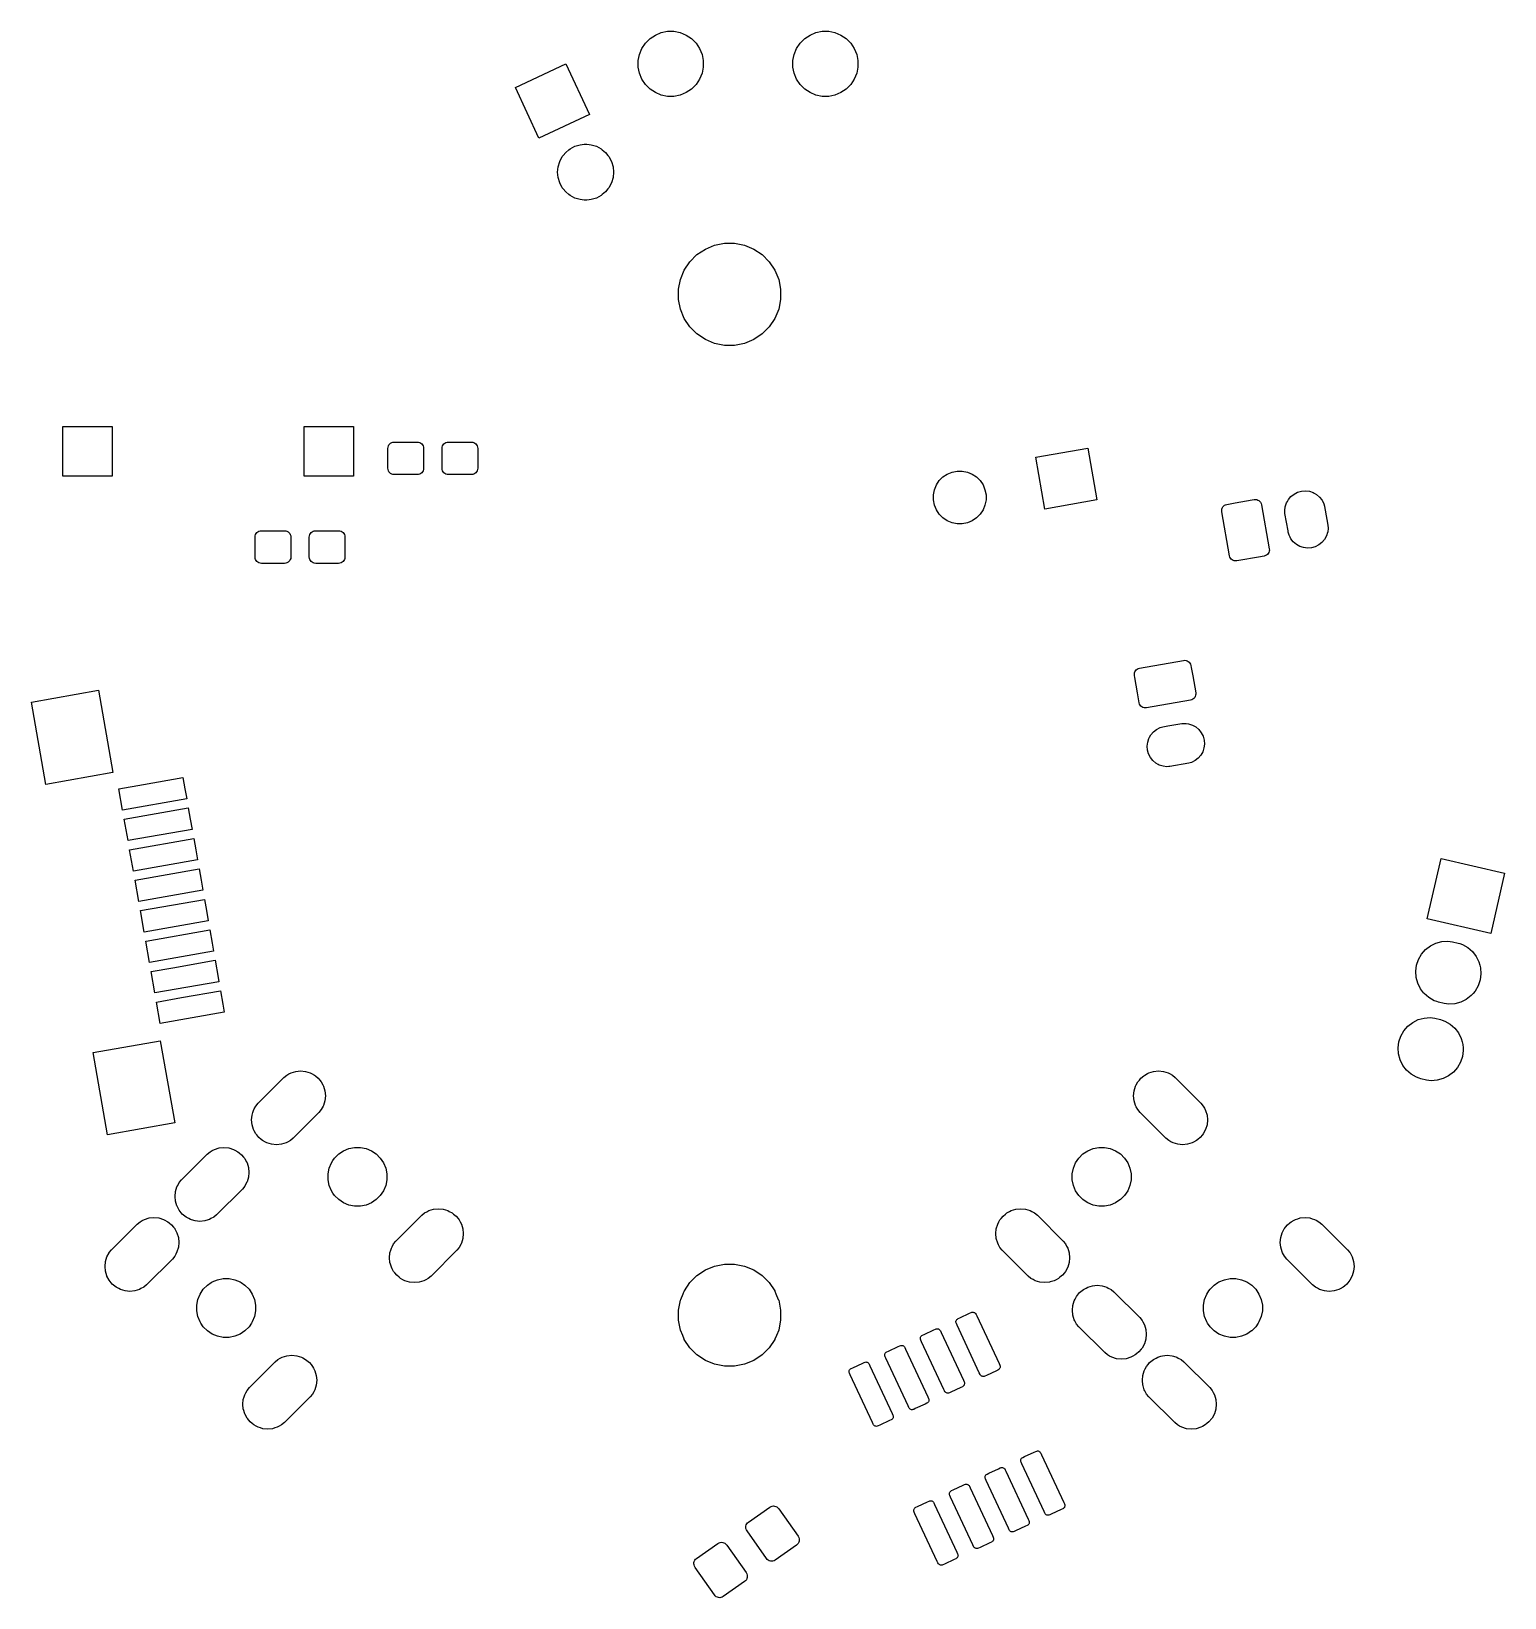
# Model space of a CAD drawing. Extents: x 5.02 to 6.89, y -5.73 to -3.74.
import ezdxf

# ---------------------------------------------------------------- set-up
doc = ezdxf.new("R2010")
doc.units = 0
doc.header["$MEASUREMENT"] = 0
doc.layers.add('BLACK', color=7, linetype='CONTINUOUS')

msp = doc.modelspace()

# ---------------------------------------------------------------- linework, layer by layer
at = {"layer": 'BLACK', "linetype": 'CONTINUOUS'}
for p, q in [((5.80433, -3.74936), (5.81111, -3.74483)), ((5.81111, -3.74483), (5.81864, -3.74171)), ((5.81111, -3.74483), (5.81111, -3.74483)), ((5.81864, -3.74171), (5.82663, -3.74012)), ((5.82663, -3.74012), (5.83478, -3.74012)), ((5.83478, -3.74012), (5.84278, -3.74171)), ((5.84278, -3.74171), (5.85031, -3.74483)), ((5.85031, -3.74483), (5.85031, -3.74483)), ((5.85031, -3.74483), (5.85709, -3.74936)), ((6.00118, -3.74936), (6.00796, -3.74483)), ((6.00796, -3.74483), (6.01549, -3.74171)), ((6.00796, -3.74483), (6.00796, -3.74483)), ((6.01549, -3.74171), (6.02348, -3.74012)), ((6.02348, -3.74012), (6.03163, -3.74012)), ((6.03163, -3.74012), (6.03963, -3.74171)), ((6.03963, -3.74171), (6.04716, -3.74483)), ((6.04716, -3.74483), (6.04716, -3.74483)), ((6.04716, -3.74483), (6.05394, -3.74936)), ((5.79092, -3.76943), (5.79404, -3.7619)), ((5.79404, -3.7619), (5.79857, -3.75512)), ((5.79857, -3.75512), (5.80433, -3.74936)), ((5.85709, -3.74936), (5.86285, -3.75512)), ((5.86285, -3.75512), (5.86738, -3.7619)), ((5.86738, -3.7619), (5.8705, -3.76943)), ((5.98777, -3.76943), (5.99089, -3.7619)), ((5.99089, -3.7619), (5.99542, -3.75512)), ((5.99542, -3.75512), (6.00118, -3.74936)), ((6.05394, -3.74936), (6.0597, -3.75512)), ((6.0597, -3.75512), (6.06423, -3.7619)), ((6.06423, -3.7619), (6.06735, -3.76943)), ((5.63298, -3.81158), (5.69728, -3.7816)), ((5.69728, -3.7816), (5.72726, -3.8459)), ((5.78933, -3.77742), (5.79092, -3.76943)), ((5.78933, -3.78557), (5.78933, -3.77742)), ((5.79092, -3.79357), (5.78933, -3.78557)), ((5.8705, -3.76943), (5.87209, -3.77742)), ((5.87209, -3.78557), (5.8705, -3.79357)), ((5.87209, -3.77742), (5.87209, -3.78557)), ((5.98618, -3.77742), (5.98777, -3.76943)), ((5.98618, -3.78557), (5.98618, -3.77742)), ((5.98777, -3.79357), (5.98618, -3.78557)), ((6.06735, -3.76943), (6.06894, -3.77742)), ((6.06894, -3.78557), (6.06735, -3.79357)), ((6.06894, -3.77742), (6.06894, -3.78557)), ((5.79404, -3.8011), (5.79092, -3.79357)), ((5.79857, -3.80787), (5.79404, -3.8011)), ((5.79404, -3.8011), (5.79404, -3.8011)), ((5.86738, -3.8011), (5.86285, -3.80787)), ((5.8705, -3.79357), (5.86738, -3.8011)), ((5.86738, -3.8011), (5.86738, -3.8011)), ((5.99089, -3.8011), (5.98777, -3.79357)), ((5.99542, -3.80787), (5.99089, -3.8011)), ((5.99089, -3.8011), (5.99089, -3.8011)), ((6.06423, -3.8011), (6.0597, -3.80787)), ((6.06735, -3.79357), (6.06423, -3.8011)), ((6.06423, -3.8011), (6.06423, -3.8011)), ((5.66296, -3.87588), (5.63298, -3.81158)), ((5.80433, -3.81364), (5.79857, -3.80787)), ((5.81111, -3.81816), (5.80433, -3.81364)), ((5.81864, -3.82128), (5.81111, -3.81816)), ((5.81111, -3.81816), (5.81111, -3.81816)), ((5.81111, -3.81816), (5.81111, -3.81816)), ((5.82663, -3.82287), (5.81864, -3.82128)), ((5.83478, -3.82287), (5.82663, -3.82287)), ((5.84278, -3.82128), (5.83478, -3.82287)), ((5.85031, -3.81816), (5.84278, -3.82128)), ((5.85709, -3.81364), (5.85031, -3.81816)), ((5.85031, -3.81816), (5.85031, -3.81816)), ((5.85031, -3.81816), (5.85031, -3.81816)), ((5.86285, -3.80787), (5.85709, -3.81364)), ((6.00118, -3.81364), (5.99542, -3.80787)), ((6.00796, -3.81816), (6.00118, -3.81364)), ((6.01549, -3.82128), (6.00796, -3.81816)), ((6.00796, -3.81816), (6.00796, -3.81816)), ((6.00796, -3.81816), (6.00796, -3.81816)), ((6.02348, -3.82287), (6.01549, -3.82128)), ((6.03163, -3.82287), (6.02348, -3.82287)), ((6.03963, -3.82128), (6.03163, -3.82287)), ((6.04716, -3.81816), (6.03963, -3.82128)), ((6.05394, -3.81364), (6.04716, -3.81816)), ((6.04716, -3.81816), (6.04716, -3.81816)), ((6.04716, -3.81816), (6.04716, -3.81816)), ((6.0597, -3.80787), (6.05394, -3.81364)), ((5.72726, -3.8459), (5.66296, -3.87588)), ((5.70258, -3.88973), (5.70874, -3.88644)), ((5.70874, -3.88644), (5.71543, -3.88441)), ((5.71543, -3.88441), (5.71803, -3.88416)), ((5.71803, -3.88416), (5.72064, -3.8839)), ((5.72064, -3.8839), (5.72412, -3.8839)), ((5.72412, -3.8839), (5.72673, -3.88416)), ((5.72673, -3.88416), (5.72933, -3.88441)), ((5.72933, -3.88441), (5.73602, -3.88644)), ((5.73602, -3.88644), (5.74218, -3.88973)), ((5.68742, -3.91242), (5.68945, -3.90573)), ((5.68945, -3.90573), (5.69274, -3.89957)), ((5.69274, -3.89957), (5.6939, -3.89816)), ((5.6939, -3.89816), (5.69718, -3.89417)), ((5.69718, -3.89417), (5.70117, -3.89089)), ((5.70117, -3.89089), (5.70258, -3.88973)), ((5.74218, -3.88973), (5.74359, -3.89089)), ((5.74359, -3.89089), (5.74758, -3.89417)), ((5.74758, -3.89417), (5.75086, -3.89816)), ((5.75086, -3.89816), (5.75202, -3.89957)), ((5.75202, -3.89957), (5.75531, -3.90573)), ((5.75531, -3.90573), (5.75734, -3.91242)), ((5.68674, -3.91937), (5.68742, -3.91242)), ((5.68742, -3.92632), (5.68674, -3.91937)), ((5.68945, -3.93301), (5.68742, -3.92632)), ((5.75734, -3.92632), (5.75531, -3.93301)), ((5.75734, -3.91242), (5.75802, -3.91937)), ((5.75802, -3.91937), (5.75734, -3.92632)), ((5.69274, -3.93917), (5.68945, -3.93301)), ((5.6939, -3.94058), (5.69274, -3.93917)), ((5.69718, -3.94458), (5.6939, -3.94058)), ((5.70117, -3.94785), (5.69718, -3.94458)), ((5.74758, -3.94458), (5.74359, -3.94785)), ((5.75086, -3.94058), (5.74758, -3.94458)), ((5.75202, -3.93917), (5.75086, -3.94058)), ((5.75531, -3.93301), (5.75202, -3.93917)), ((5.70258, -3.94901), (5.70117, -3.94785)), ((5.70874, -3.9523), (5.70258, -3.94901)), ((5.71543, -3.95433), (5.70874, -3.9523)), ((5.71803, -3.95459), (5.71543, -3.95433)), ((5.72064, -3.95484), (5.71803, -3.95459)), ((5.72412, -3.95484), (5.72064, -3.95484)), ((5.72673, -3.95459), (5.72412, -3.95484)), ((5.72933, -3.95433), (5.72673, -3.95459)), ((5.73602, -3.9523), (5.72933, -3.95433)), ((5.74218, -3.94901), (5.73602, -3.9523)), ((5.74359, -3.94785), (5.74218, -3.94901)), ((5.85502, -4.03337), (5.86408, -4.02431)), ((5.86408, -4.02431), (5.87472, -4.0172)), ((5.87472, -4.0172), (5.88655, -4.0123)), ((5.88655, -4.0123), (5.89074, -4.01147)), ((5.89074, -4.01147), (5.89911, -4.0098)), ((5.89911, -4.0098), (5.91191, -4.0098)), ((5.91191, -4.0098), (5.92029, -4.01147)), ((5.92029, -4.01147), (5.92447, -4.0123)), ((5.92447, -4.0123), (5.9363, -4.0172)), ((5.9363, -4.0172), (5.94695, -4.02431)), ((5.94695, -4.02431), (5.956, -4.03337)), ((5.84301, -4.05584), (5.84791, -4.04401)), ((5.84791, -4.04401), (5.85502, -4.03337)), ((5.956, -4.03337), (5.96311, -4.04401)), ((5.96311, -4.04401), (5.96801, -4.05584)), ((5.84051, -4.0684), (5.84301, -4.05584)), ((5.96801, -4.05584), (5.97051, -4.0684)), ((5.84051, -4.08121), (5.84051, -4.0684)), ((5.84301, -4.09376), (5.84051, -4.08121)), ((5.97051, -4.08121), (5.96801, -4.09376)), ((5.97051, -4.0684), (5.97051, -4.08121)), ((5.84791, -4.10559), (5.84301, -4.09376)), ((5.85502, -4.11624), (5.84791, -4.10559)), ((5.96311, -4.10559), (5.956, -4.11624)), ((5.96801, -4.09376), (5.96311, -4.10559)), ((5.86408, -4.12529), (5.85502, -4.11624)), ((5.87472, -4.13241), (5.86408, -4.12529)), ((5.94695, -4.12529), (5.9363, -4.13241)), ((5.956, -4.11624), (5.94695, -4.12529)), ((5.88655, -4.13731), (5.87472, -4.13241)), ((5.89074, -4.13814), (5.88655, -4.13731)), ((5.89911, -4.1398), (5.89074, -4.13814)), ((5.91191, -4.1398), (5.89911, -4.1398)), ((5.92029, -4.13814), (5.91191, -4.1398)), ((5.92447, -4.13731), (5.92029, -4.13814)), ((5.9363, -4.13241), (5.92447, -4.13731)), ((5.05705, -4.30614), (5.05705, -4.24307)), ((5.05705, -4.24307), (5.12012, -4.24307)), ((5.12012, -4.24307), (5.12012, -4.30614)), ((5.36413, -4.30614), (5.36413, -4.24307)), ((5.36413, -4.24307), (5.4272, -4.24307)), ((5.4272, -4.24307), (5.4272, -4.30614)), ((5.47217, -4.26639), (5.47315, -4.2652)), ((5.47315, -4.2652), (5.47434, -4.26422)), ((5.47434, -4.26422), (5.4757, -4.2635)), ((5.4757, -4.2635), (5.47718, -4.26305)), ((5.47718, -4.26305), (5.47895, -4.26287)), ((5.47895, -4.26287), (5.50804, -4.26287)), ((5.50804, -4.26287), (5.50981, -4.26305)), ((5.50981, -4.26305), (5.51129, -4.2635)), ((5.51129, -4.2635), (5.51265, -4.26422)), ((5.51265, -4.26422), (5.51384, -4.2652)), ((5.51384, -4.2652), (5.51482, -4.26639)), ((5.54107, -4.26639), (5.54205, -4.2652)), ((5.54205, -4.2652), (5.54324, -4.26422)), ((5.54324, -4.26422), (5.5446, -4.2635)), ((5.5446, -4.2635), (5.54607, -4.26305)), ((5.54607, -4.26305), (5.54785, -4.26287)), ((5.54785, -4.26287), (5.57694, -4.26287)), ((5.57694, -4.26287), (5.57871, -4.26305)), ((5.57871, -4.26305), (5.58019, -4.2635)), ((5.58019, -4.2635), (5.58155, -4.26422)), ((5.58155, -4.26422), (5.58274, -4.2652)), ((5.58274, -4.2652), (5.58372, -4.26639)), ((5.47082, -4.27101), (5.47099, -4.26923)), ((5.47082, -4.29616), (5.47082, -4.27101)), ((5.47099, -4.26923), (5.47144, -4.26776)), ((5.47144, -4.26776), (5.47217, -4.26639)), ((5.51482, -4.26639), (5.51555, -4.26776)), ((5.51555, -4.26776), (5.516, -4.26923)), ((5.516, -4.26923), (5.51617, -4.27101)), ((5.51617, -4.27101), (5.51617, -4.29616)), ((5.53972, -4.27101), (5.53989, -4.26923)), ((5.53972, -4.29616), (5.53972, -4.27101)), ((5.53989, -4.26923), (5.54034, -4.26776)), ((5.54034, -4.26776), (5.54107, -4.26639)), ((5.58372, -4.26639), (5.58445, -4.26776)), ((5.58445, -4.26776), (5.5849, -4.26923)), ((5.5849, -4.26923), (5.58507, -4.27101)), ((5.58507, -4.27101), (5.58507, -4.29616)), ((6.29521, -4.28209), (6.3612, -4.27046)), ((6.30684, -4.34808), (6.29521, -4.28209)), ((6.3612, -4.27046), (6.37283, -4.33645)), ((5.47099, -4.29793), (5.47082, -4.29616)), ((5.47144, -4.29941), (5.47099, -4.29793)), ((5.47217, -4.30077), (5.47144, -4.29941)), ((5.47315, -4.30196), (5.47217, -4.30077)), ((5.47434, -4.30294), (5.47315, -4.30196)), ((5.4757, -4.30367), (5.47434, -4.30294)), ((5.47718, -4.30412), (5.4757, -4.30367)), ((5.47895, -4.30429), (5.47718, -4.30412)), ((5.50804, -4.30429), (5.47895, -4.30429)), ((5.50981, -4.30412), (5.50804, -4.30429)), ((5.51129, -4.30367), (5.50981, -4.30412)), ((5.51265, -4.30294), (5.51129, -4.30367)), ((5.51384, -4.30196), (5.51265, -4.30294)), ((5.51482, -4.30077), (5.51384, -4.30196)), ((5.51555, -4.29941), (5.51482, -4.30077)), ((5.516, -4.29793), (5.51555, -4.29941)), ((5.51617, -4.29616), (5.516, -4.29793)), ((5.53989, -4.29793), (5.53972, -4.29616)), ((5.54034, -4.29941), (5.53989, -4.29793)), ((5.54107, -4.30077), (5.54034, -4.29941)), ((5.54205, -4.30196), (5.54107, -4.30077)), ((5.54324, -4.30294), (5.54205, -4.30196)), ((5.5446, -4.30367), (5.54324, -4.30294)), ((5.54607, -4.30412), (5.5446, -4.30367)), ((5.54785, -4.30429), (5.54607, -4.30412)), ((5.57694, -4.30429), (5.54785, -4.30429)), ((5.57871, -4.30412), (5.57694, -4.30429)), ((5.58019, -4.30367), (5.57871, -4.30412)), ((5.58155, -4.30294), (5.58019, -4.30367)), ((5.58274, -4.30196), (5.58155, -4.30294)), ((5.58372, -4.30077), (5.58274, -4.30196)), ((5.58445, -4.29941), (5.58372, -4.30077)), ((5.5849, -4.29793), (5.58445, -4.29941)), ((5.58507, -4.29616), (5.5849, -4.29793)), ((6.17696, -4.30717), (6.18245, -4.30351)), ((6.18245, -4.30351), (6.18855, -4.30098)), ((6.18855, -4.30098), (6.19502, -4.29969)), ((6.19502, -4.29969), (6.20162, -4.29969)), ((6.20162, -4.29969), (6.20809, -4.30098)), ((6.20809, -4.30098), (6.21419, -4.30351)), ((6.21419, -4.30351), (6.21968, -4.30717)), ((5.12012, -4.30614), (5.05705, -4.30614)), ((5.4272, -4.30614), (5.36413, -4.30614)), ((6.16481, -4.3299), (6.1661, -4.32343)), ((6.1661, -4.32343), (6.16863, -4.31733)), ((6.16863, -4.31733), (6.17229, -4.31184)), ((6.17229, -4.31184), (6.17696, -4.30717)), ((6.21968, -4.30717), (6.22434, -4.31184)), ((6.22434, -4.31184), (6.22801, -4.31733)), ((6.22801, -4.31733), (6.23053, -4.32343)), ((6.23053, -4.32343), (6.23182, -4.3299)), ((6.62834, -4.32666), (6.6332, -4.3253)), ((6.6332, -4.3253), (6.63823, -4.32492)), ((6.63823, -4.32492), (6.63823, -4.32492)), ((6.63823, -4.32492), (6.64325, -4.32552)), ((6.64325, -4.32552), (6.64804, -4.32709)), ((6.16481, -4.3365), (6.16481, -4.3299)), ((6.1661, -4.34297), (6.16481, -4.3365)), ((6.16863, -4.34907), (6.1661, -4.34297)), ((6.23053, -4.34297), (6.22801, -4.34907)), ((6.23182, -4.3365), (6.23053, -4.34297)), ((6.23182, -4.3299), (6.23182, -4.3365)), ((6.37283, -4.33645), (6.30684, -4.34808)), ((6.53236, -4.34675), (6.53311, -4.34542)), ((6.53311, -4.34542), (6.5341, -4.34426)), ((6.5341, -4.34426), (6.5353, -4.34332)), ((6.5353, -4.34332), (6.53666, -4.34263)), ((6.53666, -4.34263), (6.53836, -4.34215)), ((6.53836, -4.34215), (6.5489, -4.34029)), ((6.5489, -4.34029), (6.5704, -4.3365)), ((6.5704, -4.3365), (6.57299, -4.33604)), ((6.5704, -4.3365), (6.5704, -4.3365)), ((6.57299, -4.33604), (6.57475, -4.33591)), ((6.57475, -4.33591), (6.57627, -4.33609)), ((6.57627, -4.33609), (6.57772, -4.33657)), ((6.57772, -4.33657), (6.57905, -4.33732)), ((6.57905, -4.33732), (6.58021, -4.33831)), ((6.58021, -4.33831), (6.58115, -4.33951)), ((6.58115, -4.33951), (6.58184, -4.34087)), ((6.58184, -4.34087), (6.58232, -4.34257)), ((6.58232, -4.34257), (6.59218, -4.39852)), ((6.61192, -4.3501), (6.61253, -4.34509)), ((6.61253, -4.34509), (6.6141, -4.34029)), ((6.6141, -4.34029), (6.61524, -4.33827)), ((6.6141, -4.34029), (6.6141, -4.34029)), ((6.6141, -4.34029), (6.6141, -4.34029)), ((6.61524, -4.33827), (6.61658, -4.33589)), ((6.61658, -4.33589), (6.61986, -4.33206)), ((6.61986, -4.33206), (6.62383, -4.32894)), ((6.62383, -4.32894), (6.62834, -4.32666)), ((6.62383, -4.32894), (6.62383, -4.32894)), ((6.62383, -4.32894), (6.62383, -4.32894)), ((6.64804, -4.32709), (6.64804, -4.32709)), ((6.64804, -4.32709), (6.64804, -4.32709)), ((6.64804, -4.32709), (6.64948, -4.3279)), ((6.64948, -4.3279), (6.65244, -4.32957)), ((6.65244, -4.32957), (6.65628, -4.33286)), ((6.65628, -4.33286), (6.65909, -4.33645)), ((6.65909, -4.33645), (6.65939, -4.33683)), ((6.65939, -4.33683), (6.66167, -4.34133)), ((6.66167, -4.34133), (6.66256, -4.3445)), ((6.66256, -4.3445), (6.66269, -4.34497)), ((6.66269, -4.34497), (6.66353, -4.34971)), ((6.17229, -4.35456), (6.16863, -4.34907)), ((6.17696, -4.35922), (6.17229, -4.35456)), ((6.18245, -4.36289), (6.17696, -4.35922)), ((6.18855, -4.36542), (6.18245, -4.36289)), ((6.19502, -4.3667), (6.18855, -4.36542)), ((6.20809, -4.36542), (6.20162, -4.3667)), ((6.21419, -4.36289), (6.20809, -4.36542)), ((6.21968, -4.35922), (6.21419, -4.36289)), ((6.22434, -4.35456), (6.21968, -4.35922)), ((6.22801, -4.34907), (6.22434, -4.35456)), ((6.5317, -4.34971), (6.53188, -4.3482)), ((6.53183, -4.35148), (6.5317, -4.34971)), ((6.5417, -4.40743), (6.53183, -4.35148)), ((6.53188, -4.3482), (6.53236, -4.34675)), ((6.61221, -4.35388), (6.61192, -4.3501)), ((6.6161, -4.37595), (6.61221, -4.35388)), ((6.66353, -4.34971), (6.66689, -4.36878)), ((5.30193, -4.38388), (5.3021, -4.38211)), ((5.30193, -4.40903), (5.30193, -4.38388)), ((5.3021, -4.38211), (5.30255, -4.38063)), ((5.30255, -4.38063), (5.30328, -4.37927)), ((5.30328, -4.37927), (5.30426, -4.37808)), ((5.30426, -4.37808), (5.30545, -4.3771)), ((5.30545, -4.3771), (5.30681, -4.37637)), ((5.30681, -4.37637), (5.30829, -4.37592)), ((5.30829, -4.37592), (5.31006, -4.37575)), ((5.31006, -4.37575), (5.33915, -4.37575)), ((5.33915, -4.37575), (5.34093, -4.37592)), ((5.34093, -4.37592), (5.3424, -4.37637)), ((5.3424, -4.37637), (5.34376, -4.3771)), ((5.34376, -4.3771), (5.34495, -4.37808)), ((5.34495, -4.37808), (5.34593, -4.37927)), ((5.34593, -4.37927), (5.34666, -4.38063)), ((5.34666, -4.38063), (5.34711, -4.38211)), ((5.34711, -4.38211), (5.34728, -4.38388)), ((5.34728, -4.38388), (5.34728, -4.40903)), ((5.37083, -4.38388), (5.371, -4.38211)), ((5.37083, -4.40903), (5.37083, -4.38388)), ((5.371, -4.38211), (5.37145, -4.38063)), ((5.37145, -4.38063), (5.37218, -4.37927)), ((5.37218, -4.37927), (5.37316, -4.37808)), ((5.37316, -4.37808), (5.37435, -4.3771)), ((5.37435, -4.3771), (5.37571, -4.37637)), ((5.37571, -4.37637), (5.37719, -4.37592)), ((5.37719, -4.37592), (5.37896, -4.37575)), ((5.37896, -4.37575), (5.40805, -4.37575)), ((5.40805, -4.37575), (5.40982, -4.37592)), ((5.40982, -4.37592), (5.4113, -4.37637)), ((5.4113, -4.37637), (5.41266, -4.3771)), ((5.41266, -4.3771), (5.41385, -4.37808)), ((5.41385, -4.37808), (5.41483, -4.37927)), ((5.41483, -4.37927), (5.41556, -4.38063)), ((5.41556, -4.38063), (5.41601, -4.38211)), ((5.41601, -4.38211), (5.41618, -4.38388)), ((5.41618, -4.38388), (5.41618, -4.40903)), ((6.20162, -4.3667), (6.19502, -4.3667)), ((6.61641, -4.37768), (6.6161, -4.37595)), ((6.61743, -4.38132), (6.61641, -4.37768)), ((6.61873, -4.38388), (6.61743, -4.38132)), ((6.61971, -4.38583), (6.61873, -4.38388)), ((6.665, -4.38236), (6.66253, -4.38676)), ((6.66641, -4.37808), (6.665, -4.38236)), ((6.66658, -4.37756), (6.66641, -4.37808)), ((6.66718, -4.37255), (6.66658, -4.37756)), ((6.66689, -4.36878), (6.66718, -4.37255)), ((6.59091, -4.40458), (6.58992, -4.40574)), ((6.59166, -4.40325), (6.59091, -4.40458)), ((6.59213, -4.4018), (6.59166, -4.40325)), ((6.59232, -4.40029), (6.59213, -4.4018)), ((6.59218, -4.39852), (6.59232, -4.40029)), ((6.62283, -4.3898), (6.61971, -4.38583)), ((6.62666, -4.39309), (6.62283, -4.3898)), ((6.63106, -4.39556), (6.62666, -4.39309)), ((6.63586, -4.39713), (6.63106, -4.39556)), ((6.64087, -4.39774), (6.63586, -4.39713)), ((6.6459, -4.39735), (6.64087, -4.39774)), ((6.64087, -4.39774), (6.64087, -4.39774)), ((6.65077, -4.39599), (6.6459, -4.39735)), ((6.65527, -4.39371), (6.65077, -4.39599)), ((6.65077, -4.39599), (6.65077, -4.39599)), ((6.65077, -4.39599), (6.65077, -4.39599)), ((6.65924, -4.39059), (6.65527, -4.39371)), ((6.65527, -4.39371), (6.65527, -4.39371)), ((6.66253, -4.38676), (6.65924, -4.39059)), ((6.65924, -4.39059), (6.65924, -4.39059)), ((5.3021, -4.41081), (5.30193, -4.40903)), ((5.30255, -4.41228), (5.3021, -4.41081)), ((5.30328, -4.41364), (5.30255, -4.41228)), ((5.30426, -4.41484), (5.30328, -4.41364)), ((5.30545, -4.41582), (5.30426, -4.41484)), ((5.30681, -4.41654), (5.30545, -4.41582)), ((5.30829, -4.41699), (5.30681, -4.41654)), ((5.31006, -4.41717), (5.30829, -4.41699)), ((5.33915, -4.41717), (5.31006, -4.41717)), ((5.34093, -4.41699), (5.33915, -4.41717)), ((5.3424, -4.41654), (5.34093, -4.41699)), ((5.34376, -4.41582), (5.3424, -4.41654)), ((5.34495, -4.41484), (5.34376, -4.41582)), ((5.34593, -4.41364), (5.34495, -4.41484)), ((5.34666, -4.41228), (5.34593, -4.41364)), ((5.34711, -4.41081), (5.34666, -4.41228)), ((5.34728, -4.40903), (5.34711, -4.41081)), ((5.371, -4.41081), (5.37083, -4.40903)), ((5.37145, -4.41228), (5.371, -4.41081)), ((5.37218, -4.41364), (5.37145, -4.41228)), ((5.37316, -4.41484), (5.37218, -4.41364)), ((5.37435, -4.41582), (5.37316, -4.41484)), ((5.37571, -4.41654), (5.37435, -4.41582)), ((5.37719, -4.41699), (5.37571, -4.41654)), ((5.37896, -4.41717), (5.37719, -4.41699)), ((5.40805, -4.41717), (5.37896, -4.41717)), ((5.40982, -4.41699), (5.40805, -4.41717)), ((5.4113, -4.41654), (5.40982, -4.41699)), ((5.41266, -4.41582), (5.4113, -4.41654)), ((5.41385, -4.41484), (5.41266, -4.41582)), ((5.41483, -4.41364), (5.41385, -4.41484)), ((5.41556, -4.41228), (5.41483, -4.41364)), ((5.41601, -4.41081), (5.41556, -4.41228)), ((5.41618, -4.40903), (5.41601, -4.41081)), ((6.54218, -4.40913), (6.5417, -4.40743)), ((6.54287, -4.41049), (6.54218, -4.40913)), ((6.54381, -4.41169), (6.54287, -4.41049)), ((6.54497, -4.41268), (6.54381, -4.41169)), ((6.5463, -4.41343), (6.54497, -4.41268)), ((6.54775, -4.41391), (6.5463, -4.41343)), ((6.54926, -4.41409), (6.54775, -4.41391)), ((6.55103, -4.41396), (6.54926, -4.41409)), ((6.55361, -4.4135), (6.55103, -4.41396)), ((6.5784, -4.40913), (6.55361, -4.4135)), ((6.55361, -4.4135), (6.55361, -4.4135)), ((6.58565, -4.40785), (6.5784, -4.40913)), ((6.58735, -4.40737), (6.58565, -4.40785)), ((6.58872, -4.40668), (6.58735, -4.40737)), ((6.58992, -4.40574), (6.58872, -4.40668)), ((6.42722, -4.55056), (6.48317, -4.54069)), ((6.48317, -4.54069), (6.48493, -4.54056)), ((6.48493, -4.54056), (6.48645, -4.54074)), ((6.48645, -4.54074), (6.4879, -4.54122)), ((6.4879, -4.54122), (6.48923, -4.54196)), ((6.48923, -4.54196), (6.49039, -4.54296)), ((6.49039, -4.54296), (6.49133, -4.54416)), ((6.49133, -4.54416), (6.49202, -4.54552)), ((6.42056, -4.55812), (6.42074, -4.55661)), ((6.42069, -4.55988), (6.42056, -4.55812)), ((6.42115, -4.56247), (6.42069, -4.55988)), ((6.42074, -4.55661), (6.42121, -4.55515)), ((6.42456, -4.58185), (6.42115, -4.56247)), ((6.42115, -4.56247), (6.42115, -4.56247)), ((6.42121, -4.55515), (6.42196, -4.55383)), ((6.42196, -4.55383), (6.42295, -4.55267)), ((6.42295, -4.55267), (6.42416, -4.55172)), ((6.42416, -4.55172), (6.42552, -4.55103)), ((6.42552, -4.55103), (6.42722, -4.55056)), ((6.49202, -4.54552), (6.4925, -4.54722)), ((6.4925, -4.54722), (6.49295, -4.54981)), ((6.49295, -4.54981), (6.49482, -4.56039)), ((6.49482, -4.56039), (6.4986, -4.58185)), ((5.01715, -4.59381), (5.10253, -4.57876)), ((5.10253, -4.57876), (5.121, -4.68352)), ((6.4268, -4.59451), (6.42456, -4.58185)), ((6.49874, -4.58361), (6.49855, -4.58513)), ((6.4986, -4.58185), (6.49874, -4.58361)), ((5.03563, -4.69857), (5.01715, -4.59381)), ((6.42727, -4.59621), (6.4268, -4.59451)), ((6.42796, -4.59757), (6.42727, -4.59621)), ((6.4289, -4.59877), (6.42796, -4.59757)), ((6.43006, -4.59977), (6.4289, -4.59877)), ((6.43139, -4.60052), (6.43006, -4.59977)), ((6.43284, -4.60099), (6.43139, -4.60052)), ((6.43436, -4.60117), (6.43284, -4.60099)), ((6.43612, -4.60104), (6.43436, -4.60117)), ((6.49207, -4.59117), (6.43612, -4.60104)), ((6.49377, -4.5907), (6.49207, -4.59117)), ((6.49514, -4.59001), (6.49377, -4.5907)), ((6.49634, -4.58907), (6.49514, -4.59001)), ((6.49733, -4.58791), (6.49634, -4.58907)), ((6.49808, -4.58658), (6.49733, -4.58791)), ((6.49855, -4.58513), (6.49808, -4.58658)), ((6.45697, -4.62527), (6.46324, -4.62416)), ((6.46324, -4.62416), (6.48077, -4.62107)), ((6.48077, -4.62107), (6.48454, -4.62078)), ((6.48454, -4.62078), (6.48454, -4.62078)), ((6.48454, -4.62078), (6.48655, -4.62102)), ((6.48655, -4.62102), (6.48956, -4.62139)), ((6.48956, -4.62139), (6.49315, -4.62256)), ((6.49315, -4.62256), (6.49435, -4.62296)), ((6.49435, -4.62296), (6.49875, -4.62543)), ((6.43751, -4.64472), (6.43908, -4.63992)), ((6.43908, -4.63992), (6.43989, -4.63849)), ((6.43908, -4.63992), (6.43908, -4.63992)), ((6.43908, -4.63992), (6.43908, -4.63992)), ((6.43989, -4.63849), (6.44156, -4.63552)), ((6.44156, -4.63552), (6.44485, -4.63169)), ((6.44485, -4.63169), (6.44882, -4.62857)), ((6.44882, -4.62857), (6.45332, -4.62629)), ((6.44882, -4.62857), (6.44882, -4.62857)), ((6.44882, -4.62857), (6.44882, -4.62857)), ((6.45332, -4.62629), (6.45697, -4.62527)), ((6.45697, -4.62527), (6.45697, -4.62527)), ((6.45697, -4.62527), (6.45697, -4.62527)), ((6.49875, -4.62543), (6.50241, -4.62857)), ((6.50241, -4.62857), (6.50258, -4.62872)), ((6.50258, -4.62872), (6.5057, -4.63269)), ((6.5057, -4.63269), (6.5057, -4.63269)), ((6.5057, -4.63269), (6.50798, -4.6372)), ((6.50798, -4.6372), (6.50934, -4.64206)), ((6.50934, -4.64206), (6.50973, -4.64709)), ((6.43691, -4.64973), (6.43751, -4.64472)), ((6.43729, -4.65476), (6.43691, -4.64973)), ((6.43865, -4.65962), (6.43729, -4.65476)), ((6.43751, -4.64472), (6.43751, -4.64472)), ((6.44094, -4.66413), (6.43865, -4.65962)), ((6.44405, -4.6681), (6.44094, -4.66413)), ((6.44094, -4.66413), (6.44094, -4.66413)), ((6.50508, -4.6613), (6.50179, -4.66513)), ((6.50755, -4.6569), (6.50508, -4.6613)), ((6.50912, -4.6521), (6.50755, -4.6569)), ((6.50973, -4.64709), (6.50912, -4.6521)), ((5.121, -4.68352), (5.03563, -4.69857)), ((6.44788, -4.67139), (6.44405, -4.6681)), ((6.45085, -4.67306), (6.44788, -4.67139)), ((6.45228, -4.67386), (6.45085, -4.67306)), ((6.45708, -4.67543), (6.45228, -4.67386)), ((6.45228, -4.67386), (6.45228, -4.67386)), ((6.45228, -4.67386), (6.45228, -4.67386)), ((6.46209, -4.67604), (6.45708, -4.67543)), ((6.46461, -4.67585), (6.46209, -4.67604)), ((6.46209, -4.67604), (6.46209, -4.67604)), ((6.46587, -4.67575), (6.46461, -4.67585)), ((6.48967, -4.67155), (6.46587, -4.67575)), ((6.49332, -4.67053), (6.48967, -4.67155)), ((6.48967, -4.67155), (6.48967, -4.67155)), ((6.48967, -4.67155), (6.48967, -4.67155)), ((6.49782, -4.66825), (6.49332, -4.67053)), ((6.50179, -4.66513), (6.49782, -4.66825)), ((6.49782, -4.66825), (6.49782, -4.66825)), ((5.12855, -4.7041), (5.15987, -4.69857)), ((5.13335, -4.73131), (5.12855, -4.7041)), ((5.15987, -4.69857), (5.21005, -4.68973)), ((5.21005, -4.68973), (5.21005, -4.68973)), ((5.21005, -4.68973), (5.21258, -4.7041)), ((5.21258, -4.7041), (5.21485, -4.71694)), ((5.21485, -4.71694), (5.13335, -4.73131)), ((5.13335, -4.73131), (5.13335, -4.73131)), ((5.13538, -4.74287), (5.21688, -4.7285)), ((5.14018, -4.77009), (5.13538, -4.74287)), ((5.21688, -4.7285), (5.21688, -4.7285)), ((5.21688, -4.7285), (5.21942, -4.74287)), ((5.21942, -4.74287), (5.22168, -4.75572)), ((5.22168, -4.75572), (5.14018, -4.77009)), ((5.14018, -4.77009), (5.14018, -4.77009)), ((5.14222, -4.78164), (5.22372, -4.76727)), ((5.14702, -4.80886), (5.14222, -4.78164)), ((5.22372, -4.76727), (5.22372, -4.76727)), ((5.22372, -4.76727), (5.22625, -4.78164)), ((5.22625, -4.78164), (5.22852, -4.79449)), ((5.22852, -4.79449), (5.14702, -4.80886)), ((6.79331, -4.86974), (6.81109, -4.79275)), ((6.81109, -4.79275), (6.89172, -4.81136)), ((5.14702, -4.80886), (5.14702, -4.80886)), ((5.14906, -4.82041), (5.23056, -4.80604)), ((5.15386, -4.84763), (5.14906, -4.82041)), ((5.23056, -4.80604), (5.23056, -4.80604)), ((5.23056, -4.80604), (5.23309, -4.82041)), ((5.23309, -4.82041), (5.23535, -4.83326)), ((6.89172, -4.81136), (6.87395, -4.88835)), ((5.23535, -4.83326), (5.15386, -4.84763)), ((5.15386, -4.84763), (5.15386, -4.84763)), ((5.15589, -4.85918), (5.23739, -4.84481)), ((5.16069, -4.8864), (5.15589, -4.85918)), ((5.23739, -4.84481), (5.23739, -4.84481)), ((5.23739, -4.84481), (5.23993, -4.85918)), ((5.23993, -4.85918), (5.24219, -4.87203)), ((5.24219, -4.87203), (5.16069, -4.8864)), ((5.16312, -4.89789), (5.24423, -4.88359)), ((5.24423, -4.88359), (5.24423, -4.88359)), ((5.24423, -4.88359), (5.24718, -4.90035)), ((6.87395, -4.88835), (6.79331, -4.86974)), ((5.16069, -4.8864), (5.16069, -4.8864)), ((5.16273, -4.89796), (5.16312, -4.89789)), ((5.16753, -4.92517), (5.16273, -4.89796)), ((5.24718, -4.90035), (5.24903, -4.9108)), ((6.79716, -4.9039), (6.80414, -4.90044)), ((6.80414, -4.90044), (6.81165, -4.89841)), ((6.80414, -4.90044), (6.80414, -4.90044)), ((6.80414, -4.90044), (6.80414, -4.90044)), ((6.81165, -4.89841), (6.81941, -4.89789)), ((6.81941, -4.89789), (6.8252, -4.89864)), ((6.8252, -4.89864), (6.83262, -4.90035)), ((6.83262, -4.90035), (6.83262, -4.90035)), ((6.83262, -4.90035), (6.83453, -4.90099)), ((6.83453, -4.90099), (6.83815, -4.90221)), ((6.83815, -4.90221), (6.8449, -4.90609)), ((5.24903, -4.9108), (5.16753, -4.92517)), ((5.19719, -4.93186), (5.25107, -4.92236)), ((5.25107, -4.92236), (5.25107, -4.92236)), ((5.25107, -4.92236), (5.2549, -4.94412)), ((6.77952, -4.92864), (6.78201, -4.92126)), ((6.78201, -4.92126), (6.78588, -4.91451)), ((6.78588, -4.91451), (6.791, -4.90865)), ((6.791, -4.90865), (6.79716, -4.9039)), ((6.791, -4.90865), (6.791, -4.90865)), ((6.8449, -4.90609), (6.85076, -4.91121)), ((6.85076, -4.91121), (6.85551, -4.91737)), ((6.85551, -4.91737), (6.85897, -4.92434)), ((5.16753, -4.92517), (5.16753, -4.92517)), ((5.16957, -4.93673), (5.19719, -4.93186)), ((5.17437, -4.96395), (5.16957, -4.93673)), ((6.77852, -4.93636), (6.77952, -4.92864)), ((6.77905, -4.94412), (6.77852, -4.93636)), ((6.85897, -4.92434), (6.86013, -4.92864)), ((6.86013, -4.92864), (6.861, -4.93186)), ((6.86153, -4.93962), (6.86053, -4.94734)), ((6.861, -4.93186), (6.86153, -4.93962)), ((6.86153, -4.93962), (6.86153, -4.93962)), ((5.25586, -4.94957), (5.17437, -4.96395)), ((5.20823, -4.96989), (5.2579, -4.96113)), ((5.2549, -4.94412), (5.25586, -4.94957)), ((5.2579, -4.96113), (5.2579, -4.96113)), ((5.2579, -4.96113), (5.26089, -4.97809)), ((6.78108, -4.95163), (6.77905, -4.94412)), ((6.78454, -4.9586), (6.78108, -4.95163)), ((6.78108, -4.95163), (6.78108, -4.95163)), ((6.78865, -4.96395), (6.78454, -4.9586)), ((6.85417, -4.96146), (6.85161, -4.96439)), ((6.85804, -4.95471), (6.85417, -4.96146)), ((6.86053, -4.94734), (6.85804, -4.95471)), ((6.85804, -4.95471), (6.85804, -4.95471)), ((5.17437, -4.96395), (5.17437, -4.96395)), ((5.1764, -4.9755), (5.20823, -4.96989)), ((5.1812, -5.00272), (5.1764, -4.9755)), ((5.26089, -4.97809), (5.2627, -4.98835)), ((6.78929, -4.96477), (6.78865, -4.96395)), ((6.79515, -4.96989), (6.78929, -4.96477)), ((6.8019, -4.97376), (6.79515, -4.96989)), ((6.80554, -4.97499), (6.8019, -4.97376)), ((6.80742, -4.97563), (6.80554, -4.97499)), ((6.81485, -4.97734), (6.80742, -4.97563)), ((6.80742, -4.97563), (6.80742, -4.97563)), ((6.80742, -4.97563), (6.80742, -4.97563)), ((6.82063, -4.97809), (6.81485, -4.97734)), ((6.8284, -4.97756), (6.82063, -4.97809)), ((6.83591, -4.97553), (6.8284, -4.97756)), ((6.83948, -4.97376), (6.83591, -4.97553)), ((6.83591, -4.97553), (6.83591, -4.97553)), ((6.83591, -4.97553), (6.83591, -4.97553)), ((6.84288, -4.97208), (6.83948, -4.97376)), ((6.84905, -4.96732), (6.84288, -4.97208)), ((6.85161, -4.96439), (6.84905, -4.96732)), ((5.2627, -4.98835), (5.1812, -5.00272)), ((5.1812, -5.00272), (5.1812, -5.00272)), ((6.76851, -5.00609), (6.77467, -5.00134)), ((6.77467, -5.00134), (6.78164, -4.99788)), ((6.78164, -4.99788), (6.78915, -4.99585)), ((6.78164, -4.99788), (6.78164, -4.99788)), ((6.78164, -4.99788), (6.78164, -4.99788)), ((6.78915, -4.99585), (6.79692, -4.99532)), ((6.79692, -4.99532), (6.8027, -4.99607)), ((6.8027, -4.99607), (6.81013, -4.99779)), ((6.81013, -4.99779), (6.81013, -4.99779)), ((6.81013, -4.99779), (6.81203, -4.99843)), ((6.81203, -4.99843), (6.81566, -4.99965)), ((6.81566, -4.99965), (6.8224, -5.00353)), ((6.75703, -5.02607), (6.75951, -5.0187)), ((6.75951, -5.0187), (6.76339, -5.01195)), ((6.76339, -5.01195), (6.76851, -5.00609)), ((6.76851, -5.00609), (6.76851, -5.00609)), ((6.8224, -5.00353), (6.82827, -5.00864)), ((6.82827, -5.00864), (6.83302, -5.01481)), ((6.83302, -5.01481), (6.83648, -5.02178)), ((6.83648, -5.02178), (6.83764, -5.02607)), ((5.09577, -5.03969), (5.18115, -5.02463)), ((5.11425, -5.14445), (5.09577, -5.03969)), ((5.18115, -5.02463), (5.19962, -5.1294)), ((6.75603, -5.03379), (6.75703, -5.02607)), ((6.75655, -5.04156), (6.75603, -5.03379)), ((6.75858, -5.04907), (6.75655, -5.04156)), ((6.83764, -5.02607), (6.83851, -5.02929)), ((6.83903, -5.03706), (6.83803, -5.04478)), ((6.83851, -5.02929), (6.83881, -5.03379)), ((6.83881, -5.03379), (6.83903, -5.03706)), ((6.76204, -5.05604), (6.75858, -5.04907)), ((6.75858, -5.04907), (6.75858, -5.04907)), ((6.76679, -5.06221), (6.76204, -5.05604)), ((6.77265, -5.06732), (6.76679, -5.06221)), ((6.76679, -5.06221), (6.76679, -5.06221)), ((6.82911, -5.06183), (6.82655, -5.06476)), ((6.83167, -5.0589), (6.82911, -5.06183)), ((6.83555, -5.05215), (6.83167, -5.0589)), ((6.83803, -5.04478), (6.83555, -5.05215)), ((6.83555, -5.05215), (6.83555, -5.05215)), ((5.30569, -5.10425), (5.3385, -5.07143)), ((5.3385, -5.07143), (5.3421, -5.06848)), ((5.3421, -5.06848), (5.34484, -5.06702)), ((5.34484, -5.06702), (5.34758, -5.06555)), ((5.34758, -5.06555), (5.35353, -5.06375)), ((5.35353, -5.06375), (5.35971, -5.06314)), ((5.35971, -5.06314), (5.36589, -5.06375)), ((5.36589, -5.06375), (5.37183, -5.06555)), ((5.37183, -5.06555), (5.37357, -5.06648)), ((5.37357, -5.06648), (5.37731, -5.06848)), ((5.37731, -5.06848), (5.37857, -5.06951)), ((5.37857, -5.06951), (5.38211, -5.07242)), ((5.38211, -5.07242), (5.38405, -5.07478)), ((5.38405, -5.07478), (5.38606, -5.07722)), ((5.38606, -5.07722), (5.38805, -5.08096)), ((5.38805, -5.08096), (5.38898, -5.0827)), ((5.38898, -5.0827), (5.39079, -5.08865)), ((6.42024, -5.08865), (6.42204, -5.0827)), ((6.42204, -5.0827), (6.42306, -5.08079)), ((6.42204, -5.0827), (6.42204, -5.0827)), ((6.42306, -5.08079), (6.42497, -5.07722)), ((6.42497, -5.07722), (6.42698, -5.07478)), ((6.42698, -5.07478), (6.42891, -5.07242)), ((6.42891, -5.07242), (6.43245, -5.06951)), ((6.43245, -5.06951), (6.43371, -5.06848)), ((6.43371, -5.06848), (6.43728, -5.06657)), ((6.43728, -5.06657), (6.43919, -5.06555)), ((6.43919, -5.06555), (6.44216, -5.06465)), ((6.44216, -5.06465), (6.44513, -5.06375)), ((6.44513, -5.06375), (6.45132, -5.06314)), ((6.45132, -5.06314), (6.4575, -5.06375)), ((6.4575, -5.06375), (6.46047, -5.06465)), ((6.46047, -5.06465), (6.46344, -5.06555)), ((6.46344, -5.06555), (6.46535, -5.06657)), ((6.46535, -5.06657), (6.46892, -5.06848)), ((6.46892, -5.06848), (6.47252, -5.07143)), ((6.47252, -5.07143), (6.50533, -5.10425)), ((6.7794, -5.0712), (6.77265, -5.06732)), ((6.78303, -5.07242), (6.7794, -5.0712)), ((6.78493, -5.07306), (6.78303, -5.07242)), ((6.79236, -5.07478), (6.78493, -5.07306)), ((6.78493, -5.07306), (6.78493, -5.07306)), ((6.78493, -5.07306), (6.78493, -5.07306)), ((6.79814, -5.07553), (6.79236, -5.07478)), ((6.8059, -5.075), (6.79814, -5.07553)), ((6.81342, -5.07297), (6.8059, -5.075)), ((6.81698, -5.0712), (6.81342, -5.07297)), ((6.81342, -5.07297), (6.81342, -5.07297)), ((6.81342, -5.07297), (6.81342, -5.07297)), ((6.82039, -5.06951), (6.81698, -5.0712)), ((6.82655, -5.06476), (6.82039, -5.06951)), ((5.39079, -5.10101), (5.38898, -5.10696)), ((5.39079, -5.08865), (5.3914, -5.09483)), ((5.3914, -5.09483), (5.39079, -5.10101)), ((6.41963, -5.09483), (6.42024, -5.08865)), ((6.42024, -5.10101), (6.41963, -5.09483)), ((6.42204, -5.10696), (6.42024, -5.10101)), ((6.42024, -5.10101), (6.42024, -5.10101)), ((5.2974, -5.12545), (5.29801, -5.11927)), ((5.29801, -5.11927), (5.29899, -5.11603)), ((5.29899, -5.11603), (5.29981, -5.11333)), ((5.29981, -5.11333), (5.30083, -5.11142)), ((5.30083, -5.11142), (5.30274, -5.10785)), ((5.30274, -5.10785), (5.30569, -5.10425)), ((5.3831, -5.11603), (5.35029, -5.14885)), ((5.38606, -5.11243), (5.3831, -5.11603)), ((5.38851, -5.10785), (5.38606, -5.11243)), ((5.38898, -5.10696), (5.38851, -5.10785)), ((6.42306, -5.10886), (6.42204, -5.10696)), ((6.42497, -5.11243), (6.42306, -5.10886)), ((6.42792, -5.11603), (6.42497, -5.11243)), ((6.46074, -5.14885), (6.42792, -5.11603)), ((6.50533, -5.10425), (6.50829, -5.10785)), ((6.50829, -5.10785), (6.50975, -5.11059)), ((6.50975, -5.11059), (6.51121, -5.11333)), ((6.51121, -5.11333), (6.51302, -5.11927)), ((6.51302, -5.11927), (6.51363, -5.12545)), ((5.19962, -5.1294), (5.11425, -5.14445)), ((5.29801, -5.13163), (5.2974, -5.12545)), ((5.29891, -5.13461), (5.29801, -5.13163)), ((5.29981, -5.13758), (5.29891, -5.13461)), ((5.30083, -5.13949), (5.29981, -5.13758)), ((5.30274, -5.14306), (5.30083, -5.13949)), ((6.51121, -5.13758), (6.50829, -5.14306)), ((6.51302, -5.13163), (6.51121, -5.13758)), ((6.51121, -5.13758), (6.51121, -5.13758)), ((6.51363, -5.12545), (6.51302, -5.13163)), ((5.25015, -5.16299), (5.25609, -5.16119)), ((5.25609, -5.16119), (5.26227, -5.16058)), ((5.26227, -5.16058), (5.26845, -5.16119)), ((5.26845, -5.16119), (5.2744, -5.16299)), ((5.30388, -5.14445), (5.30274, -5.14306)), ((5.30668, -5.14786), (5.30388, -5.14445)), ((5.30978, -5.1504), (5.30668, -5.14786)), ((5.31148, -5.1518), (5.30978, -5.1504)), ((5.31505, -5.15371), (5.31148, -5.1518)), ((5.31696, -5.15473), (5.31505, -5.15371)), ((5.31993, -5.15563), (5.31696, -5.15473)), ((5.3229, -5.15653), (5.31993, -5.15563)), ((5.32908, -5.15714), (5.3229, -5.15653)), ((5.33527, -5.15653), (5.32908, -5.15714)), ((5.33824, -5.15563), (5.33527, -5.15653)), ((5.34121, -5.15473), (5.33824, -5.15563)), ((5.34312, -5.15371), (5.34121, -5.15473)), ((5.34669, -5.1518), (5.34312, -5.15371)), ((5.35029, -5.14885), (5.34669, -5.1518)), ((5.41435, -5.16465), (5.42117, -5.16183)), ((5.42117, -5.16183), (5.4284, -5.16039)), ((5.4284, -5.16039), (5.43578, -5.16039)), ((5.43578, -5.16039), (5.44301, -5.16183)), ((5.44301, -5.16183), (5.44982, -5.16465)), ((6.3612, -5.16465), (6.36801, -5.16183)), ((6.36801, -5.16183), (6.37525, -5.16039)), ((6.37525, -5.16039), (6.38262, -5.16039)), ((6.38262, -5.16039), (6.38986, -5.16183)), ((6.38986, -5.16183), (6.39667, -5.16465)), ((6.46433, -5.1518), (6.46074, -5.14885)), ((6.46707, -5.15326), (6.46433, -5.1518)), ((6.46981, -5.15473), (6.46707, -5.15326)), ((6.47576, -5.15653), (6.46981, -5.15473)), ((6.48194, -5.15714), (6.47576, -5.15653)), ((6.48812, -5.15653), (6.48194, -5.15714)), ((6.49407, -5.15473), (6.48812, -5.15653)), ((6.49581, -5.1538), (6.49407, -5.15473)), ((6.49954, -5.1518), (6.49581, -5.1538)), ((6.50125, -5.1504), (6.49954, -5.1518)), ((6.50435, -5.14786), (6.50125, -5.1504)), ((6.50714, -5.14445), (6.50435, -5.14786)), ((6.50829, -5.14306), (6.50714, -5.14445)), ((5.20825, -5.20168), (5.24107, -5.16887)), ((5.24107, -5.16887), (5.24467, -5.16592)), ((5.24467, -5.16592), (5.24741, -5.16445)), ((5.24741, -5.16445), (5.25015, -5.16299)), ((5.2744, -5.16299), (5.27614, -5.16392)), ((5.27614, -5.16392), (5.27988, -5.16592)), ((5.27988, -5.16592), (5.28158, -5.16731)), ((5.28158, -5.16731), (5.28468, -5.16986)), ((5.28468, -5.16986), (5.28722, -5.17296)), ((5.28722, -5.17296), (5.28862, -5.17466)), ((5.28862, -5.17466), (5.29062, -5.1784)), ((5.29062, -5.1784), (5.29155, -5.18014)), ((5.29155, -5.18014), (5.29335, -5.18608)), ((5.39609, -5.18691), (5.39891, -5.1801)), ((5.39891, -5.1801), (5.40094, -5.17705)), ((5.40094, -5.17705), (5.40301, -5.17397)), ((5.40301, -5.17397), (5.40822, -5.16875)), ((5.40822, -5.16875), (5.41435, -5.16465)), ((5.41435, -5.16465), (5.41435, -5.16465)), ((5.44982, -5.16465), (5.44982, -5.16465)), ((5.44982, -5.16465), (5.45596, -5.16875)), ((5.45596, -5.16875), (5.46117, -5.17397)), ((5.46117, -5.17397), (5.46323, -5.17705)), ((5.46323, -5.17705), (5.46527, -5.1801)), ((5.46527, -5.1801), (5.46809, -5.18691)), ((6.34293, -5.18691), (6.34576, -5.1801)), ((6.34576, -5.1801), (6.34779, -5.17705)), ((6.34779, -5.17705), (6.34985, -5.17397)), ((6.34985, -5.17397), (6.35507, -5.16875)), ((6.35507, -5.16875), (6.3612, -5.16465)), ((6.3612, -5.16465), (6.3612, -5.16465)), ((6.39667, -5.16465), (6.39667, -5.16465)), ((6.39667, -5.16465), (6.4028, -5.16875)), ((6.4028, -5.16875), (6.40802, -5.17397)), ((6.40802, -5.17397), (6.41008, -5.17705)), ((6.41008, -5.17705), (6.41211, -5.1801)), ((6.41211, -5.1801), (6.41494, -5.18691)), ((5.2053, -5.20528), (5.20825, -5.20168)), ((5.29335, -5.19845), (5.29155, -5.20439)), ((5.29335, -5.18608), (5.29396, -5.19226)), ((5.29396, -5.19226), (5.29335, -5.19845)), ((5.39465, -5.19414), (5.39609, -5.18691)), ((5.39465, -5.20152), (5.39465, -5.19414)), ((5.39609, -5.20875), (5.39465, -5.20152)), ((5.46809, -5.18691), (5.46953, -5.19414)), ((5.46953, -5.20152), (5.46809, -5.20875)), ((5.46953, -5.19414), (5.46953, -5.20152)), ((6.34149, -5.19414), (6.34293, -5.18691)), ((6.34149, -5.20152), (6.34149, -5.19414)), ((6.34293, -5.20875), (6.34149, -5.20152)), ((6.41494, -5.18691), (6.41638, -5.19414)), ((6.41638, -5.20152), (6.41494, -5.20875)), ((6.41638, -5.19414), (6.41638, -5.20152)), ((5.19996, -5.22289), (5.20057, -5.21671)), ((5.20057, -5.21671), (5.20237, -5.21076)), ((5.20237, -5.21076), (5.20345, -5.20875)), ((5.20237, -5.21076), (5.20237, -5.21076)), ((5.20345, -5.20875), (5.2053, -5.20528)), ((5.28567, -5.21347), (5.25285, -5.24628)), ((5.28862, -5.20987), (5.28567, -5.21347)), ((5.29107, -5.20528), (5.28862, -5.20987)), ((5.29155, -5.20439), (5.29107, -5.20528)), ((5.39891, -5.21557), (5.39609, -5.20875)), ((5.40094, -5.21861), (5.39891, -5.21557)), ((5.40301, -5.2217), (5.40094, -5.21861)), ((5.40822, -5.22691), (5.40301, -5.2217)), ((5.46117, -5.2217), (5.45596, -5.22691)), ((5.46323, -5.21861), (5.46117, -5.2217)), ((5.46527, -5.21557), (5.46323, -5.21861)), ((5.46809, -5.20875), (5.46527, -5.21557)), ((6.34576, -5.21557), (6.34293, -5.20875)), ((6.34779, -5.21861), (6.34576, -5.21557)), ((6.34985, -5.2217), (6.34779, -5.21861)), ((6.35507, -5.22691), (6.34985, -5.2217)), ((6.40802, -5.2217), (6.4028, -5.22691)), ((6.41008, -5.21861), (6.40802, -5.2217)), ((6.41211, -5.21557), (6.41008, -5.21861)), ((6.41494, -5.20875), (6.41211, -5.21557)), ((5.20057, -5.22907), (5.19996, -5.22289)), ((5.20147, -5.23204), (5.20057, -5.22907)), ((5.20237, -5.23501), (5.20147, -5.23204)), ((5.20251, -5.23527), (5.20237, -5.23501)), ((5.2053, -5.24049), (5.20251, -5.23527)), ((5.2067, -5.24219), (5.2053, -5.24049)), ((5.20924, -5.24529), (5.2067, -5.24219)), ((5.41131, -5.22898), (5.40822, -5.22691)), ((5.41435, -5.23101), (5.41131, -5.22898)), ((5.42117, -5.23383), (5.41435, -5.23101)), ((5.4284, -5.23527), (5.42117, -5.23383)), ((5.43578, -5.23527), (5.4284, -5.23527)), ((5.44301, -5.23383), (5.43578, -5.23527)), ((5.44982, -5.23101), (5.44301, -5.23383)), ((5.45287, -5.22898), (5.44982, -5.23101)), ((5.45596, -5.22691), (5.45287, -5.22898)), ((5.51749, -5.24387), (5.52023, -5.2424)), ((5.52023, -5.2424), (5.52297, -5.24094)), ((5.52297, -5.24094), (5.52891, -5.23913)), ((5.52891, -5.23913), (5.53509, -5.23853)), ((5.53509, -5.23853), (5.54127, -5.23913)), ((5.54127, -5.23913), (5.54722, -5.24094)), ((5.54722, -5.24094), (5.54896, -5.24187)), ((5.54896, -5.24187), (5.5527, -5.24387)), ((6.25833, -5.24387), (6.2619, -5.24196)), ((6.2619, -5.24196), (6.2638, -5.24094)), ((6.2638, -5.24094), (6.26678, -5.24004)), ((6.26678, -5.24004), (6.26975, -5.23913)), ((6.26975, -5.23913), (6.27593, -5.23853)), ((6.27593, -5.23853), (6.28211, -5.23913)), ((6.28211, -5.23913), (6.28509, -5.24004)), ((6.28509, -5.24004), (6.28806, -5.24094)), ((6.28806, -5.24094), (6.28997, -5.24196)), ((6.28997, -5.24196), (6.29354, -5.24387)), ((6.35815, -5.22898), (6.35507, -5.22691)), ((6.3612, -5.23101), (6.35815, -5.22898)), ((6.36801, -5.23383), (6.3612, -5.23101)), ((6.37525, -5.23527), (6.36801, -5.23383)), ((6.38262, -5.23527), (6.37525, -5.23527)), ((6.38986, -5.23383), (6.38262, -5.23527)), ((6.39667, -5.23101), (6.38986, -5.23383)), ((6.39972, -5.22898), (6.39667, -5.23101)), ((6.4028, -5.22691), (6.39972, -5.22898)), ((5.11917, -5.29077), (5.15198, -5.25795)), ((5.15198, -5.25795), (5.15558, -5.255)), ((5.15558, -5.255), (5.15832, -5.25354)), ((5.15832, -5.25354), (5.16106, -5.25207)), ((5.16106, -5.25207), (5.16701, -5.25027)), ((5.16701, -5.25027), (5.17319, -5.24966)), ((5.17319, -5.24966), (5.17937, -5.25027)), ((5.17937, -5.25027), (5.18531, -5.25207)), ((5.18531, -5.25207), (5.18632, -5.25261)), ((5.18632, -5.25261), (5.19079, -5.255)), ((5.19079, -5.255), (5.19249, -5.2564)), ((5.19249, -5.2564), (5.19559, -5.25894)), ((5.19559, -5.25894), (5.19814, -5.26204)), ((5.19814, -5.26204), (5.19954, -5.26374)), ((5.2123, -5.24781), (5.20924, -5.24529)), ((5.21404, -5.24924), (5.2123, -5.24781)), ((5.21761, -5.25114), (5.21404, -5.24924)), ((5.21952, -5.25216), (5.21761, -5.25114)), ((5.22099, -5.25261), (5.21952, -5.25216)), ((5.22547, -5.25397), (5.22099, -5.25261)), ((5.23165, -5.25458), (5.22547, -5.25397)), ((5.23783, -5.25397), (5.23165, -5.25458)), ((5.24231, -5.25261), (5.23783, -5.25397)), ((5.24378, -5.25216), (5.24231, -5.25261)), ((5.24568, -5.25114), (5.24378, -5.25216)), ((5.24925, -5.24924), (5.24568, -5.25114)), ((5.25285, -5.24628), (5.24925, -5.24924)), ((5.48108, -5.27963), (5.51389, -5.24682)), ((5.51389, -5.24682), (5.51749, -5.24387)), ((5.5527, -5.24387), (5.5544, -5.24526)), ((5.5544, -5.24526), (5.5575, -5.24781)), ((5.5575, -5.24781), (5.56004, -5.25091)), ((5.56004, -5.25091), (5.56144, -5.25261)), ((5.56144, -5.25261), (5.56272, -5.255)), ((5.56272, -5.255), (5.56437, -5.25809)), ((5.56437, -5.25809), (5.56617, -5.26403)), ((6.24485, -5.26403), (6.24666, -5.25809)), ((6.24666, -5.25809), (6.2483, -5.255)), ((6.24666, -5.25809), (6.24666, -5.25809)), ((6.2483, -5.255), (6.24958, -5.25261)), ((6.24958, -5.25261), (6.25098, -5.25091)), ((6.25098, -5.25091), (6.25352, -5.24781)), ((6.25352, -5.24781), (6.25662, -5.24526)), ((6.25662, -5.24526), (6.25833, -5.24387)), ((6.29354, -5.24387), (6.29713, -5.24682)), ((6.29713, -5.24682), (6.32995, -5.27963)), ((6.61149, -5.26374), (6.61289, -5.26204)), ((6.61289, -5.26204), (6.61543, -5.25894)), ((6.61543, -5.25894), (6.61853, -5.2564)), ((6.61853, -5.2564), (6.62023, -5.255)), ((6.62023, -5.255), (6.6238, -5.25309)), ((6.6238, -5.25309), (6.62571, -5.25207)), ((6.62571, -5.25207), (6.62868, -5.25117)), ((6.62868, -5.25117), (6.63165, -5.25027)), ((6.63165, -5.25027), (6.63784, -5.24966)), ((6.63784, -5.24966), (6.64402, -5.25027)), ((6.64402, -5.25027), (6.64699, -5.25117)), ((6.64699, -5.25117), (6.64996, -5.25207)), ((6.64996, -5.25207), (6.65187, -5.25309)), ((6.65187, -5.25309), (6.65544, -5.255)), ((6.65544, -5.255), (6.65904, -5.25795)), ((6.65904, -5.25795), (6.69185, -5.29077)), ((5.19954, -5.26374), (5.19969, -5.26403)), ((5.19969, -5.26403), (5.20246, -5.26922)), ((5.20246, -5.26922), (5.20427, -5.27517)), ((5.20427, -5.27517), (5.20488, -5.28135)), ((5.20488, -5.28135), (5.20427, -5.28753)), ((5.47812, -5.28323), (5.48108, -5.27963)), ((5.56437, -5.28234), (5.56389, -5.28323)), ((5.56617, -5.2764), (5.56437, -5.28234)), ((5.56617, -5.26403), (5.56678, -5.27021)), ((5.56678, -5.27021), (5.56617, -5.2764)), ((6.24424, -5.27021), (6.24485, -5.26403)), ((6.24485, -5.2764), (6.24424, -5.27021)), ((6.24666, -5.28234), (6.24485, -5.2764)), ((6.24485, -5.2764), (6.24485, -5.2764)), ((6.24768, -5.28425), (6.24666, -5.28234)), ((6.32995, -5.27963), (6.3329, -5.28323)), ((6.60615, -5.28135), (6.60676, -5.27517)), ((6.60676, -5.28753), (6.60615, -5.28135)), ((6.60676, -5.27517), (6.60856, -5.26922)), ((6.60856, -5.26922), (6.61133, -5.26403)), ((6.60856, -5.26922), (6.60856, -5.26922)), ((6.61133, -5.26403), (6.61149, -5.26374)), ((5.11247, -5.30255), (5.11329, -5.29985)), ((5.11329, -5.29985), (5.11606, -5.29465)), ((5.11606, -5.29465), (5.11622, -5.29437)), ((5.11622, -5.29437), (5.11917, -5.29077)), ((5.19954, -5.29895), (5.19658, -5.30255)), ((5.201, -5.29621), (5.19954, -5.29895)), ((5.20246, -5.29348), (5.201, -5.29621)), ((5.20427, -5.28753), (5.20246, -5.29348)), ((5.47278, -5.30084), (5.47339, -5.29465)), ((5.47339, -5.30702), (5.47278, -5.30084)), ((5.47339, -5.29465), (5.47437, -5.29142)), ((5.47437, -5.29142), (5.47519, -5.28871)), ((5.47519, -5.28871), (5.47621, -5.2868)), ((5.47621, -5.2868), (5.47812, -5.28323)), ((5.55849, -5.29142), (5.52567, -5.32423)), ((5.56144, -5.28782), (5.55849, -5.29142)), ((5.56389, -5.28323), (5.56144, -5.28782)), ((6.24958, -5.28782), (6.24768, -5.28425)), ((6.25254, -5.29142), (6.24958, -5.28782)), ((6.28535, -5.32423), (6.25254, -5.29142)), ((6.3329, -5.28323), (6.33437, -5.28597)), ((6.33437, -5.28597), (6.33583, -5.28871)), ((6.33583, -5.28871), (6.33763, -5.29465)), ((6.33763, -5.29465), (6.33824, -5.30084)), ((6.33824, -5.30084), (6.33763, -5.30702)), ((6.60766, -5.2905), (6.60676, -5.28753)), ((6.60856, -5.29348), (6.60766, -5.2905)), ((6.60919, -5.29465), (6.60856, -5.29348)), ((6.61149, -5.29895), (6.60919, -5.29465)), ((6.61444, -5.30255), (6.61149, -5.29895)), ((6.69185, -5.29077), (6.69481, -5.29437)), ((6.69481, -5.29437), (6.69496, -5.29465)), ((6.69496, -5.29465), (6.69773, -5.29985)), ((6.69773, -5.29985), (6.69954, -5.30579)), ((5.11088, -5.31197), (5.11149, -5.30579)), ((5.11149, -5.31815), (5.11088, -5.31197)), ((5.11149, -5.30579), (5.11247, -5.30255)), ((5.11239, -5.32113), (5.11149, -5.31815)), ((5.11329, -5.3241), (5.11239, -5.32113)), ((5.19658, -5.30255), (5.16377, -5.33537)), ((5.474, -5.30902), (5.47339, -5.30702)), ((5.47519, -5.31296), (5.474, -5.30902)), ((5.47621, -5.31487), (5.47519, -5.31296)), ((5.47812, -5.31844), (5.47621, -5.31487)), ((5.47952, -5.32014), (5.47812, -5.31844)), ((5.48206, -5.32324), (5.47952, -5.32014)), ((5.86408, -5.32353), (5.87472, -5.31641)), ((5.87472, -5.31641), (5.88655, -5.31151)), ((5.88655, -5.31151), (5.89074, -5.31068)), ((5.89074, -5.31068), (5.89911, -5.30902)), ((5.89911, -5.30902), (5.91191, -5.30902)), ((5.91191, -5.30902), (5.92029, -5.31068)), ((5.92029, -5.31068), (5.92447, -5.31151)), ((5.92447, -5.31151), (5.9363, -5.31641)), ((5.9363, -5.31641), (5.94695, -5.32353)), ((6.3315, -5.32014), (6.32896, -5.32324)), ((6.3329, -5.31844), (6.3315, -5.32014)), ((6.33583, -5.31296), (6.3329, -5.31844)), ((6.33763, -5.30702), (6.33583, -5.31296)), ((6.33583, -5.31296), (6.33583, -5.31296)), ((6.64726, -5.33537), (6.61444, -5.30255)), ((6.69954, -5.31815), (6.69773, -5.3241)), ((6.69954, -5.30579), (6.70015, -5.31197)), ((6.70015, -5.31197), (6.69954, -5.31815)), ((5.11336, -5.32423), (5.11329, -5.3241)), ((5.11622, -5.32958), (5.11336, -5.32423)), ((5.11761, -5.33128), (5.11622, -5.32958)), ((5.12016, -5.33438), (5.11761, -5.33128)), ((5.12326, -5.33692), (5.12016, -5.33438)), ((5.12496, -5.33832), (5.12326, -5.33692)), ((5.12853, -5.34023), (5.12496, -5.33832)), ((5.13044, -5.34125), (5.12853, -5.34023)), ((5.13341, -5.34215), (5.13044, -5.34125)), ((5.13638, -5.34305), (5.13341, -5.34215)), ((5.15172, -5.34215), (5.14875, -5.34305)), ((5.15469, -5.34125), (5.15172, -5.34215)), ((5.1566, -5.34023), (5.15469, -5.34125)), ((5.16017, -5.33832), (5.1566, -5.34023)), ((5.16377, -5.33537), (5.16017, -5.33832)), ((5.2346, -5.34305), (5.23597, -5.341)), ((5.23597, -5.341), (5.24119, -5.33578)), ((5.24119, -5.33578), (5.24598, -5.33258)), ((5.24598, -5.33258), (5.24732, -5.33169)), ((5.24732, -5.33169), (5.25413, -5.32886)), ((5.25413, -5.32886), (5.26137, -5.32742)), ((5.26137, -5.32742), (5.26874, -5.32742)), ((5.26874, -5.32742), (5.27598, -5.32886)), ((5.27598, -5.32886), (5.28279, -5.33169)), ((5.28279, -5.33169), (5.28413, -5.33258)), ((5.28413, -5.33258), (5.28892, -5.33578)), ((5.28892, -5.33578), (5.29414, -5.341)), ((5.29414, -5.341), (5.29551, -5.34305)), ((5.48516, -5.32579), (5.48206, -5.32324)), ((5.48686, -5.32718), (5.48516, -5.32579)), ((5.49001, -5.32886), (5.48686, -5.32718)), ((5.49234, -5.33011), (5.49001, -5.32886)), ((5.49532, -5.33101), (5.49234, -5.33011)), ((5.49829, -5.33192), (5.49532, -5.33101)), ((5.50447, -5.33252), (5.49829, -5.33192)), ((5.51065, -5.33192), (5.50447, -5.33252)), ((5.51362, -5.33101), (5.51065, -5.33192)), ((5.5166, -5.33011), (5.51362, -5.33101)), ((5.51893, -5.32886), (5.5166, -5.33011)), ((5.52207, -5.32718), (5.51893, -5.32886)), ((5.52567, -5.32423), (5.52207, -5.32718)), ((5.84803, -5.34305), (5.85502, -5.33258)), ((5.85502, -5.33258), (5.86408, -5.32353)), ((5.94695, -5.32353), (5.956, -5.33258)), ((5.956, -5.33258), (5.963, -5.34305)), ((6.28895, -5.32718), (6.28535, -5.32423)), ((6.29169, -5.32865), (6.28895, -5.32718)), ((6.29443, -5.33011), (6.29169, -5.32865)), ((6.30037, -5.33192), (6.29443, -5.33011)), ((6.30655, -5.33252), (6.30037, -5.33192)), ((6.31274, -5.33192), (6.30655, -5.33252)), ((6.31349, -5.33169), (6.31274, -5.33192)), ((6.31868, -5.33011), (6.31349, -5.33169)), ((6.32102, -5.32886), (6.31868, -5.33011)), ((6.32416, -5.32718), (6.32102, -5.32886)), ((6.32586, -5.32579), (6.32416, -5.32718)), ((6.32896, -5.32324), (6.32586, -5.32579)), ((6.35406, -5.3427), (6.35576, -5.3413)), ((6.35576, -5.3413), (6.35933, -5.33939)), ((6.35933, -5.33939), (6.36124, -5.33837)), ((6.36124, -5.33837), (6.36421, -5.33747)), ((6.36421, -5.33747), (6.36719, -5.33657)), ((6.36719, -5.33657), (6.37337, -5.33596)), ((6.37337, -5.33596), (6.37955, -5.33657)), ((6.37955, -5.33657), (6.38252, -5.33747)), ((6.38252, -5.33747), (6.38549, -5.33837)), ((6.38549, -5.33837), (6.3874, -5.33939)), ((6.3874, -5.33939), (6.39097, -5.3413)), ((6.39097, -5.3413), (6.39457, -5.34426)), ((6.51551, -5.34305), (6.51689, -5.341)), ((6.51689, -5.341), (6.5221, -5.33578)), ((6.5221, -5.33578), (6.52689, -5.33258)), ((6.52689, -5.33258), (6.52823, -5.33169)), ((6.52823, -5.33169), (6.53505, -5.32886)), ((6.53505, -5.32886), (6.54228, -5.32742)), ((6.54228, -5.32742), (6.54966, -5.32742)), ((6.54966, -5.32742), (6.55689, -5.32886)), ((6.55689, -5.32886), (6.5637, -5.33169)), ((6.5637, -5.33169), (6.56504, -5.33258)), ((6.56504, -5.33258), (6.56984, -5.33578)), ((6.56984, -5.33578), (6.57505, -5.341)), ((6.57505, -5.341), (6.57642, -5.34305)), ((6.65085, -5.33832), (6.64726, -5.33537)), ((6.65359, -5.33978), (6.65085, -5.33832)), ((6.65633, -5.34125), (6.65359, -5.33978)), ((6.66228, -5.34305), (6.65633, -5.34125)), ((6.68059, -5.34125), (6.67464, -5.34305)), ((6.68233, -5.34032), (6.68059, -5.34125)), ((6.68606, -5.33832), (6.68233, -5.34032)), ((6.68777, -5.33692), (6.68606, -5.33832)), ((6.69087, -5.33438), (6.68777, -5.33692)), ((6.69341, -5.33128), (6.69087, -5.33438)), ((6.69481, -5.32958), (6.69341, -5.33128)), ((6.69773, -5.3241), (6.69481, -5.32958)), ((6.69773, -5.3241), (6.69773, -5.3241)), ((5.14256, -5.34366), (5.13638, -5.34305)), ((5.14875, -5.34305), (5.14256, -5.34366)), ((5.22761, -5.36118), (5.22905, -5.35394)), ((5.22761, -5.36855), (5.22761, -5.36118)), ((5.22905, -5.35394), (5.23188, -5.34713)), ((5.23188, -5.34713), (5.2346, -5.34305)), ((5.29551, -5.34305), (5.29824, -5.34713)), ((5.29824, -5.34713), (5.30106, -5.35394)), ((5.30106, -5.35394), (5.3025, -5.36118)), ((5.3025, -5.36118), (5.3025, -5.36855)), ((5.84051, -5.36761), (5.84301, -5.35506)), ((5.84301, -5.35506), (5.84347, -5.35394)), ((5.84347, -5.35394), (5.84647, -5.34669)), ((5.84647, -5.34669), (5.84791, -5.34323)), ((5.84791, -5.34323), (5.84803, -5.34305)), ((5.963, -5.34305), (5.96311, -5.34323)), ((5.96311, -5.34323), (5.96455, -5.34669)), ((5.96455, -5.34669), (5.96755, -5.35394)), ((5.96755, -5.35394), (5.96801, -5.35506)), ((5.96801, -5.35506), (5.97051, -5.36761)), ((6.34168, -5.36765), (6.34229, -5.36147)), ((6.34229, -5.36147), (6.34409, -5.35552)), ((6.34409, -5.35552), (6.34511, -5.35361)), ((6.34409, -5.35552), (6.34409, -5.35552)), ((6.34511, -5.35361), (6.34702, -5.35004)), ((6.34702, -5.35004), (6.34842, -5.34834)), ((6.34842, -5.34834), (6.35096, -5.34524)), ((6.35096, -5.34524), (6.35406, -5.3427)), ((6.39457, -5.34426), (6.42738, -5.37707)), ((6.50853, -5.36118), (6.50997, -5.35394)), ((6.50853, -5.36855), (6.50853, -5.36118)), ((6.50997, -5.35394), (6.51279, -5.34713)), ((6.51279, -5.34713), (6.51551, -5.34305)), ((6.57642, -5.34305), (6.57915, -5.34713)), ((6.57915, -5.34713), (6.58197, -5.35394)), ((6.58197, -5.35394), (6.58341, -5.36118)), ((6.58341, -5.36118), (6.58341, -5.36855)), ((6.66846, -5.34366), (6.66228, -5.34305)), ((6.67464, -5.34305), (6.66846, -5.34366)), ((5.22905, -5.37579), (5.22761, -5.36855)), ((5.23188, -5.3826), (5.22905, -5.37579)), ((5.30106, -5.37579), (5.29824, -5.3826)), ((5.3025, -5.36855), (5.30106, -5.37579)), ((5.84051, -5.38042), (5.84051, -5.36761)), ((5.84095, -5.3826), (5.84051, -5.38042)), ((5.97051, -5.38042), (5.97008, -5.3826)), ((5.97051, -5.36761), (5.97051, -5.38042)), ((6.19357, -5.38267), (6.19362, -5.3818)), ((6.19362, -5.3818), (6.19383, -5.38096)), ((6.19383, -5.38096), (6.19421, -5.38018)), ((6.19421, -5.38018), (6.19473, -5.37949)), ((6.19473, -5.37949), (6.19538, -5.37891)), ((6.19538, -5.37891), (6.19633, -5.37834)), ((6.19633, -5.37834), (6.19834, -5.37741)), ((6.19834, -5.37741), (6.21087, -5.37157)), ((6.19834, -5.37741), (6.19834, -5.37741)), ((6.21087, -5.37157), (6.21288, -5.37063)), ((6.21087, -5.37157), (6.21087, -5.37157)), ((6.21288, -5.37063), (6.21392, -5.37026)), ((6.21392, -5.37026), (6.21478, -5.37014)), ((6.21478, -5.37014), (6.21565, -5.37018)), ((6.21565, -5.37018), (6.21649, -5.3704)), ((6.21649, -5.3704), (6.21727, -5.37077)), ((6.21727, -5.37077), (6.21797, -5.37129)), ((6.21797, -5.37129), (6.21854, -5.37194)), ((6.21854, -5.37194), (6.21911, -5.3729)), ((6.21911, -5.3729), (6.22005, -5.37491)), ((6.22005, -5.37491), (6.22005, -5.37491)), ((6.22005, -5.37491), (6.24835, -5.4356)), ((6.34229, -5.37383), (6.34168, -5.36765)), ((6.34409, -5.37978), (6.34229, -5.37383)), ((6.34473, -5.38096), (6.34409, -5.37978)), ((6.34702, -5.38525), (6.34473, -5.38096)), ((6.42738, -5.37707), (6.43034, -5.38067)), ((6.43034, -5.38067), (6.43137, -5.3826)), ((6.50997, -5.37579), (6.50853, -5.36855)), ((6.51279, -5.3826), (6.50997, -5.37579)), ((6.58197, -5.37579), (6.57915, -5.3826)), ((6.58341, -5.36855), (6.58197, -5.37579)), ((5.23279, -5.38397), (5.23188, -5.3826)), ((5.23597, -5.38873), (5.23279, -5.38397)), ((5.24119, -5.39395), (5.23597, -5.38873)), ((5.24131, -5.39403), (5.24119, -5.39395)), ((5.24732, -5.39805), (5.24131, -5.39403)), ((5.25413, -5.40087), (5.24732, -5.39805)), ((5.26137, -5.40231), (5.25413, -5.40087)), ((5.27598, -5.40087), (5.26874, -5.40231)), ((5.28279, -5.39805), (5.27598, -5.40087)), ((5.2888, -5.39403), (5.28279, -5.39805)), ((5.28892, -5.39395), (5.2888, -5.39403)), ((5.29414, -5.38873), (5.28892, -5.39395)), ((5.29732, -5.38397), (5.29414, -5.38873)), ((5.29824, -5.3826), (5.29732, -5.38397)), ((5.84301, -5.39298), (5.84095, -5.3826)), ((5.84594, -5.40004), (5.84301, -5.39298)), ((5.84785, -5.40466), (5.84594, -5.40004)), ((5.96509, -5.40004), (5.96317, -5.40466)), ((5.96801, -5.39298), (5.96509, -5.40004)), ((5.97008, -5.3826), (5.96801, -5.39298)), ((6.14852, -5.40209), (6.14889, -5.40131)), ((6.14889, -5.40131), (6.14941, -5.40062)), ((6.14941, -5.40062), (6.15006, -5.40004)), ((6.15006, -5.40004), (6.15101, -5.39947)), ((6.15101, -5.39947), (6.15303, -5.39854)), ((6.15303, -5.39854), (6.16555, -5.3927)), ((6.15303, -5.39854), (6.15303, -5.39854)), ((6.16555, -5.3927), (6.16756, -5.39176)), ((6.16555, -5.3927), (6.16555, -5.3927)), ((6.16756, -5.39176), (6.16861, -5.39139)), ((6.16861, -5.39139), (6.16947, -5.39127)), ((6.16947, -5.39127), (6.17033, -5.39131)), ((6.17033, -5.39131), (6.17117, -5.39153)), ((6.17117, -5.39153), (6.17196, -5.39191)), ((6.17196, -5.39191), (6.17265, -5.39243)), ((6.17265, -5.39243), (6.17323, -5.39307)), ((6.17323, -5.39307), (6.17379, -5.39403)), ((6.17379, -5.39403), (6.17473, -5.39604)), ((6.17473, -5.39604), (6.17473, -5.39604)), ((6.17473, -5.39604), (6.20303, -5.45673)), ((6.19369, -5.38353), (6.19357, -5.38267)), ((6.19406, -5.38458), (6.19369, -5.38353)), ((6.195, -5.38659), (6.19406, -5.38458)), ((6.2233, -5.44728), (6.195, -5.38659)), ((6.195, -5.38659), (6.195, -5.38659)), ((6.34997, -5.38885), (6.34702, -5.38525)), ((6.38279, -5.42167), (6.34997, -5.38885)), ((6.43137, -5.3826), (6.43327, -5.38615)), ((6.43327, -5.38615), (6.43507, -5.39209)), ((6.43507, -5.39209), (6.43568, -5.39827)), ((6.43568, -5.39827), (6.43507, -5.40445)), ((6.5137, -5.38397), (6.51279, -5.3826)), ((6.51689, -5.38873), (6.5137, -5.38397)), ((6.5221, -5.39395), (6.51689, -5.38873)), ((6.52222, -5.39403), (6.5221, -5.39395)), ((6.52823, -5.39805), (6.52222, -5.39403)), ((6.53505, -5.40087), (6.52823, -5.39805)), ((6.54228, -5.40231), (6.53505, -5.40087)), ((6.55689, -5.40087), (6.54966, -5.40231)), ((6.5637, -5.39805), (6.55689, -5.40087)), ((6.56972, -5.39403), (6.5637, -5.39805)), ((6.56984, -5.39395), (6.56972, -5.39403)), ((6.57505, -5.38873), (6.56984, -5.39395)), ((6.57823, -5.38397), (6.57505, -5.38873)), ((6.57915, -5.3826), (6.57823, -5.38397)), ((5.26874, -5.40231), (5.26137, -5.40231)), ((5.84791, -5.4048), (5.84785, -5.40466)), ((5.85502, -5.41545), (5.84791, -5.4048)), ((5.86408, -5.4245), (5.85502, -5.41545)), ((5.956, -5.41545), (5.94695, -5.4245)), ((5.96311, -5.4048), (5.956, -5.41545)), ((5.96317, -5.40466), (5.96311, -5.4048)), ((6.10358, -5.42244), (6.1041, -5.42175)), ((6.1041, -5.42175), (6.10474, -5.42117)), ((6.10474, -5.42117), (6.1057, -5.42061)), ((6.1057, -5.42061), (6.10771, -5.41967)), ((6.10771, -5.41967), (6.12023, -5.41383)), ((6.10771, -5.41967), (6.10771, -5.41967)), ((6.12023, -5.41383), (6.12024, -5.41383)), ((6.12024, -5.41383), (6.12225, -5.41289)), ((6.12225, -5.41289), (6.12329, -5.41252)), ((6.12329, -5.41252), (6.12415, -5.4124)), ((6.12415, -5.4124), (6.12502, -5.41245)), ((6.12502, -5.41245), (6.12586, -5.41266)), ((6.12586, -5.41266), (6.12664, -5.41304)), ((6.12664, -5.41304), (6.12733, -5.41356)), ((6.12733, -5.41356), (6.12791, -5.4142)), ((6.12791, -5.4142), (6.12848, -5.41516)), ((6.12848, -5.41516), (6.12942, -5.41717)), ((6.12942, -5.41717), (6.12942, -5.41717)), ((6.12942, -5.41717), (6.15772, -5.47786)), ((6.14826, -5.4038), (6.1483, -5.40294)), ((6.14838, -5.40466), (6.14826, -5.4038)), ((6.1483, -5.40294), (6.14852, -5.40209)), ((6.14875, -5.40571), (6.14838, -5.40466)), ((6.14968, -5.40772), (6.14875, -5.40571)), ((6.17799, -5.46841), (6.14968, -5.40772)), ((6.14968, -5.40772), (6.14968, -5.40772)), ((6.38638, -5.42462), (6.38279, -5.42167)), ((6.4264, -5.42068), (6.4233, -5.42322)), ((6.42928, -5.41717), (6.4264, -5.42068)), ((6.43034, -5.41588), (6.42928, -5.41717)), ((6.43327, -5.4104), (6.43034, -5.41588)), ((6.43507, -5.40445), (6.43327, -5.4104)), ((6.43327, -5.4104), (6.43327, -5.4104)), ((6.54966, -5.40231), (6.54228, -5.40231)), ((5.29456, -5.46615), (5.32737, -5.43334)), ((5.32737, -5.43334), (5.33097, -5.43039)), ((5.33097, -5.43039), (5.33384, -5.42885)), ((5.33384, -5.42885), (5.33645, -5.42746)), ((5.33645, -5.42746), (5.34239, -5.42565)), ((5.34239, -5.42565), (5.34857, -5.42505)), ((5.34857, -5.42505), (5.35475, -5.42565)), ((5.35475, -5.42565), (5.3607, -5.42746)), ((5.3607, -5.42746), (5.36244, -5.42839)), ((5.36244, -5.42839), (5.36618, -5.43039)), ((5.36618, -5.43039), (5.36768, -5.43162)), ((5.36768, -5.43162), (5.37098, -5.43433)), ((5.37098, -5.43433), (5.37307, -5.43688)), ((5.37307, -5.43688), (5.37492, -5.43913)), ((5.37492, -5.43913), (5.37604, -5.44123)), ((5.37604, -5.44123), (5.37785, -5.44461)), ((5.87472, -5.43162), (5.86408, -5.4245)), ((5.88655, -5.43652), (5.87472, -5.43162)), ((5.89074, -5.43735), (5.88655, -5.43652)), ((5.89911, -5.43902), (5.89074, -5.43735)), ((5.91191, -5.43902), (5.89911, -5.43902)), ((5.92029, -5.43735), (5.91191, -5.43902)), ((5.92447, -5.43652), (5.92029, -5.43735)), ((5.9363, -5.43162), (5.92447, -5.43652)), ((5.94695, -5.4245), (5.9363, -5.43162)), ((6.05943, -5.4423), (6.06038, -5.44174)), ((6.06038, -5.44174), (6.06239, -5.4408)), ((6.06239, -5.4408), (6.0624, -5.4408)), ((6.0624, -5.4408), (6.07492, -5.43496)), ((6.07492, -5.43496), (6.07693, -5.43402)), ((6.07492, -5.43496), (6.07492, -5.43496)), ((6.07693, -5.43402), (6.07798, -5.43365)), ((6.07798, -5.43365), (6.07884, -5.43353)), ((6.07884, -5.43353), (6.0797, -5.43358)), ((6.0797, -5.43358), (6.08054, -5.43379)), ((6.08054, -5.43379), (6.08133, -5.43417)), ((6.08133, -5.43417), (6.08202, -5.43469)), ((6.08202, -5.43469), (6.0826, -5.43533)), ((6.0826, -5.43533), (6.08316, -5.43629)), ((6.08316, -5.43629), (6.0841, -5.4383)), ((6.0841, -5.4383), (6.0841, -5.4383)), ((6.0841, -5.4383), (6.1124, -5.49899)), ((6.10294, -5.42493), (6.10299, -5.42407)), ((6.10306, -5.42579), (6.10294, -5.42493)), ((6.10299, -5.42407), (6.1032, -5.42323)), ((6.10343, -5.42684), (6.10306, -5.42579)), ((6.1032, -5.42323), (6.10358, -5.42244)), ((6.10437, -5.42885), (6.10343, -5.42684)), ((6.13267, -5.48954), (6.10437, -5.42885)), ((6.10437, -5.42885), (6.10437, -5.42885)), ((6.24835, -5.4356), (6.24835, -5.4356)), ((6.24835, -5.4356), (6.24929, -5.43761)), ((6.24952, -5.44123), (6.24914, -5.44201)), ((6.24929, -5.43761), (6.24966, -5.43866)), ((6.24973, -5.44038), (6.24952, -5.44123)), ((6.24966, -5.43866), (6.24978, -5.43952)), ((6.24978, -5.43952), (6.24973, -5.44038)), ((6.38912, -5.42608), (6.38638, -5.42462)), ((6.39186, -5.42755), (6.38912, -5.42608)), ((6.39781, -5.42935), (6.39186, -5.42755)), ((6.40399, -5.42996), (6.39781, -5.42935)), ((6.41017, -5.42935), (6.40399, -5.42996)), ((6.41612, -5.42755), (6.41017, -5.42935)), ((6.41858, -5.42623), (6.41612, -5.42755)), ((6.42159, -5.42462), (6.41858, -5.42623)), ((6.4233, -5.42322), (6.42159, -5.42462)), ((6.43441, -5.4423), (6.4361, -5.43913)), ((6.4361, -5.43913), (6.43795, -5.43688)), ((6.43795, -5.43688), (6.44004, -5.43433)), ((6.44004, -5.43433), (6.44335, -5.43162)), ((6.44335, -5.43162), (6.44485, -5.43039)), ((6.44485, -5.43039), (6.44842, -5.42848)), ((6.44842, -5.42848), (6.45032, -5.42746)), ((6.45032, -5.42746), (6.45437, -5.42623)), ((6.45437, -5.42623), (6.45627, -5.42565)), ((6.45627, -5.42565), (6.46245, -5.42505)), ((6.46245, -5.42505), (6.46863, -5.42565)), ((6.46863, -5.42565), (6.47053, -5.42623)), ((6.47053, -5.42623), (6.47458, -5.42746)), ((6.47458, -5.42746), (6.47649, -5.42848)), ((6.47649, -5.42848), (6.48006, -5.43039)), ((6.48006, -5.43039), (6.48366, -5.43334)), ((6.48366, -5.43334), (6.51647, -5.46615)), ((5.37785, -5.44461), (5.37965, -5.45055)), ((5.37965, -5.45055), (5.38026, -5.45673)), ((5.38026, -5.45673), (5.37965, -5.46292)), ((6.05762, -5.44606), (6.05767, -5.4452)), ((6.05775, -5.44692), (6.05762, -5.44606)), ((6.05767, -5.4452), (6.05789, -5.44436)), ((6.05812, -5.44797), (6.05775, -5.44692)), ((6.05789, -5.44436), (6.05826, -5.44357)), ((6.05905, -5.44998), (6.05812, -5.44797)), ((6.05826, -5.44357), (6.05878, -5.44288)), ((6.05878, -5.44288), (6.05943, -5.4423)), ((6.08736, -5.51067), (6.05905, -5.44998)), ((6.05905, -5.44998), (6.05905, -5.44998)), ((6.20303, -5.45673), (6.20303, -5.45673)), ((6.20303, -5.45673), (6.20397, -5.45874)), ((6.20397, -5.45874), (6.20434, -5.45979)), ((6.20442, -5.46152), (6.2042, -5.46236)), ((6.20434, -5.45979), (6.20446, -5.46065)), ((6.20446, -5.46065), (6.20442, -5.46152)), ((6.22424, -5.44929), (6.2233, -5.44728)), ((6.2233, -5.44728), (6.2233, -5.44728)), ((6.2248, -5.45025), (6.22424, -5.44929)), ((6.22538, -5.45089), (6.2248, -5.45025)), ((6.22608, -5.45141), (6.22538, -5.45089)), ((6.22686, -5.45179), (6.22608, -5.45141)), ((6.2277, -5.45201), (6.22686, -5.45179)), ((6.22857, -5.45205), (6.2277, -5.45201)), ((6.22943, -5.45193), (6.22857, -5.45205)), ((6.23047, -5.45156), (6.22943, -5.45193)), ((6.23248, -5.45062), (6.23047, -5.45156)), ((6.24501, -5.44478), (6.23248, -5.45062)), ((6.23248, -5.45062), (6.23248, -5.45062)), ((6.24702, -5.44385), (6.24501, -5.44478)), ((6.24501, -5.44478), (6.24501, -5.44478)), ((6.24797, -5.44328), (6.24702, -5.44385)), ((6.24862, -5.4427), (6.24797, -5.44328)), ((6.24914, -5.44201), (6.24862, -5.4427)), ((6.43076, -5.45673), (6.43137, -5.45055)), ((6.43137, -5.46292), (6.43076, -5.45673)), ((6.43137, -5.45055), (6.43312, -5.44478)), ((6.43312, -5.44478), (6.43318, -5.44461)), ((6.43318, -5.44461), (6.43441, -5.4423)), ((5.28626, -5.48736), (5.28687, -5.48117)), ((5.28687, -5.48117), (5.28785, -5.47794)), ((5.28785, -5.47794), (5.28867, -5.47523)), ((5.28867, -5.47523), (5.29003, -5.47269)), ((5.29003, -5.47269), (5.2916, -5.46975)), ((5.2916, -5.46975), (5.29456, -5.46615)), ((5.37197, -5.47794), (5.33915, -5.51075)), ((5.37492, -5.47434), (5.37197, -5.47794)), ((5.3765, -5.47138), (5.37492, -5.47434)), ((5.37785, -5.46886), (5.3765, -5.47138)), ((5.37965, -5.46292), (5.37785, -5.46886)), ((6.15772, -5.47786), (6.15772, -5.47786)), ((6.15772, -5.47786), (6.15866, -5.47987)), ((6.15866, -5.47987), (6.15903, -5.48092)), ((6.15903, -5.48092), (6.15915, -5.48178)), ((6.17892, -5.47042), (6.17799, -5.46841)), ((6.17799, -5.46841), (6.17799, -5.46841)), ((6.17949, -5.47138), (6.17892, -5.47042)), ((6.18007, -5.47203), (6.17949, -5.47138)), ((6.18076, -5.47255), (6.18007, -5.47203)), ((6.18154, -5.47292), (6.18076, -5.47255)), ((6.18238, -5.47314), (6.18154, -5.47292)), ((6.18325, -5.47318), (6.18238, -5.47314)), ((6.18411, -5.47306), (6.18325, -5.47318)), ((6.18516, -5.47269), (6.18411, -5.47306)), ((6.18717, -5.47175), (6.18516, -5.47269)), ((6.19969, -5.46591), (6.18717, -5.47175)), ((6.18717, -5.47175), (6.18717, -5.47175)), ((6.2017, -5.46498), (6.19969, -5.46591)), ((6.19969, -5.46591), (6.19969, -5.46591)), ((6.20266, -5.46441), (6.2017, -5.46498)), ((6.2033, -5.46383), (6.20266, -5.46441)), ((6.20383, -5.46314), (6.2033, -5.46383)), ((6.2042, -5.46236), (6.20383, -5.46314)), ((6.43165, -5.46383), (6.43137, -5.46292)), ((6.43318, -5.46886), (6.43165, -5.46383)), ((6.43401, -5.47042), (6.43318, -5.46886)), ((6.4361, -5.47434), (6.43401, -5.47042)), ((6.43906, -5.47794), (6.4361, -5.47434)), ((6.47187, -5.51075), (6.43906, -5.47794)), ((6.51647, -5.46615), (6.51942, -5.46975)), ((6.51942, -5.46975), (6.52083, -5.4724)), ((6.52083, -5.4724), (6.52235, -5.47523)), ((6.52235, -5.47523), (6.52415, -5.48117)), ((6.52415, -5.48117), (6.52476, -5.48736)), ((5.28687, -5.49354), (5.28626, -5.48736)), ((5.28707, -5.49419), (5.28687, -5.49354)), ((5.28867, -5.49948), (5.28707, -5.49419)), ((5.2891, -5.50027), (5.28867, -5.49948)), ((5.2916, -5.50496), (5.2891, -5.50027)), ((6.1124, -5.49899), (6.1124, -5.49899)), ((6.1124, -5.49899), (6.11334, -5.50101)), ((6.11334, -5.50101), (6.11371, -5.50205)), ((6.13361, -5.49155), (6.13267, -5.48954)), ((6.13267, -5.48954), (6.13267, -5.48954)), ((6.13417, -5.49251), (6.13361, -5.49155)), ((6.13475, -5.49316), (6.13417, -5.49251)), ((6.13545, -5.49368), (6.13475, -5.49316)), ((6.13623, -5.49405), (6.13545, -5.49368)), ((6.13707, -5.49427), (6.13623, -5.49405)), ((6.13794, -5.49431), (6.13707, -5.49427)), ((6.13879, -5.49419), (6.13794, -5.49431)), ((6.13984, -5.49382), (6.13879, -5.49419)), ((6.14185, -5.49289), (6.13984, -5.49382)), ((6.15438, -5.48705), (6.14185, -5.49289)), ((6.14185, -5.49289), (6.14185, -5.49289)), ((6.15639, -5.48611), (6.15438, -5.48705)), ((6.15438, -5.48705), (6.15438, -5.48705)), ((6.15734, -5.48554), (6.15639, -5.48611)), ((6.15799, -5.48496), (6.15734, -5.48554)), ((6.15851, -5.48427), (6.15799, -5.48496)), ((6.15889, -5.48349), (6.15851, -5.48427)), ((6.1591, -5.48265), (6.15889, -5.48349)), ((6.15915, -5.48178), (6.1591, -5.48265)), ((6.52235, -5.49948), (6.51942, -5.50496)), ((6.52415, -5.49354), (6.52235, -5.49948)), ((6.52235, -5.49948), (6.52235, -5.49948)), ((6.52476, -5.48736), (6.52415, -5.49354)), ((5.29204, -5.5055), (5.2916, -5.50496)), ((5.29554, -5.50976), (5.29204, -5.5055)), ((5.29807, -5.51184), (5.29554, -5.50976)), ((5.30034, -5.5137), (5.29807, -5.51184)), ((5.30337, -5.51532), (5.30034, -5.5137)), ((5.30582, -5.51663), (5.30337, -5.51532)), ((5.3088, -5.51753), (5.30582, -5.51663)), ((5.31177, -5.51844), (5.3088, -5.51753)), ((5.31795, -5.51904), (5.31177, -5.51844)), ((5.32413, -5.51844), (5.31795, -5.51904)), ((5.3271, -5.51753), (5.32413, -5.51844)), ((5.33008, -5.51663), (5.3271, -5.51753)), ((5.33253, -5.51532), (5.33008, -5.51663)), ((5.33555, -5.5137), (5.33253, -5.51532)), ((5.33915, -5.51075), (5.33555, -5.5137)), ((6.08829, -5.51269), (6.08736, -5.51067)), ((6.08736, -5.51067), (6.08736, -5.51067)), ((6.08886, -5.51364), (6.08829, -5.51269)), ((6.08944, -5.51429), (6.08886, -5.51364)), ((6.09013, -5.51481), (6.08944, -5.51429)), ((6.09091, -5.51518), (6.09013, -5.51481)), ((6.09175, -5.5154), (6.09091, -5.51518)), ((6.09262, -5.51545), (6.09175, -5.5154)), ((6.09348, -5.51532), (6.09262, -5.51545)), ((6.09453, -5.51495), (6.09348, -5.51532)), ((6.09654, -5.51402), (6.09453, -5.51495)), ((6.10906, -5.50818), (6.09654, -5.51402)), ((6.09654, -5.51402), (6.09654, -5.51402)), ((6.11107, -5.50724), (6.10906, -5.50818)), ((6.10906, -5.50818), (6.10906, -5.50818)), ((6.11203, -5.50667), (6.11107, -5.50724)), ((6.11267, -5.50609), (6.11203, -5.50667)), ((6.11319, -5.5054), (6.11267, -5.50609)), ((6.11357, -5.50462), (6.11319, -5.5054)), ((6.11379, -5.50378), (6.11357, -5.50462)), ((6.11371, -5.50205), (6.11383, -5.50291)), ((6.11383, -5.50291), (6.11379, -5.50378)), ((6.47547, -5.5137), (6.47187, -5.51075)), ((6.47821, -5.51517), (6.47547, -5.5137)), ((6.48095, -5.51663), (6.47821, -5.51517)), ((6.48689, -5.51844), (6.48095, -5.51663)), ((6.49307, -5.51904), (6.48689, -5.51844)), ((6.49926, -5.51844), (6.49307, -5.51904)), ((6.5052, -5.51663), (6.49926, -5.51844)), ((6.50742, -5.51545), (6.5052, -5.51663)), ((6.51068, -5.5137), (6.50742, -5.51545)), ((6.51295, -5.51184), (6.51068, -5.5137)), ((6.51548, -5.50976), (6.51295, -5.51184)), ((6.51898, -5.5055), (6.51548, -5.50976)), ((6.51942, -5.50496), (6.51898, -5.5055)), ((6.27593, -5.55929), (6.27598, -5.55843)), ((6.27605, -5.56015), (6.27593, -5.55929)), ((6.27598, -5.55843), (6.27619, -5.55759)), ((6.27642, -5.5612), (6.27605, -5.56015)), ((6.27619, -5.55759), (6.27657, -5.5568)), ((6.27736, -5.56321), (6.27642, -5.5612)), ((6.27657, -5.5568), (6.27709, -5.55611)), ((6.27709, -5.55611), (6.27774, -5.55553)), ((6.27774, -5.55553), (6.27869, -5.55497)), ((6.27869, -5.55497), (6.2807, -5.55403)), ((6.2807, -5.55403), (6.29323, -5.54819)), ((6.2807, -5.55403), (6.2807, -5.55403)), ((6.29323, -5.54819), (6.29524, -5.54725)), ((6.29323, -5.54819), (6.29323, -5.54819)), ((6.29524, -5.54725), (6.29628, -5.54688)), ((6.29628, -5.54688), (6.29714, -5.54676)), ((6.29714, -5.54676), (6.29801, -5.54681)), ((6.29801, -5.54681), (6.29885, -5.54702)), ((6.29885, -5.54702), (6.29963, -5.5474)), ((6.29963, -5.5474), (6.30033, -5.54792)), ((6.30033, -5.54792), (6.30091, -5.54856)), ((6.30091, -5.54856), (6.30147, -5.54952)), ((6.30147, -5.54952), (6.30241, -5.55153)), ((6.30241, -5.55153), (6.30241, -5.55153)), ((6.30241, -5.55153), (6.33071, -5.61222)), ((6.23062, -5.58042), (6.23066, -5.57956)), ((6.23074, -5.58128), (6.23062, -5.58042)), ((6.23066, -5.57956), (6.23088, -5.57872)), ((6.23111, -5.58233), (6.23074, -5.58128)), ((6.23088, -5.57872), (6.23125, -5.57794)), ((6.23125, -5.57794), (6.23177, -5.57724)), ((6.23177, -5.57724), (6.23242, -5.57666)), ((6.23242, -5.57666), (6.23338, -5.5761)), ((6.23338, -5.5761), (6.23539, -5.57516)), ((6.23539, -5.57516), (6.24791, -5.56932)), ((6.23539, -5.57516), (6.23539, -5.57516)), ((6.24791, -5.56932), (6.24992, -5.56838)), ((6.24791, -5.56932), (6.24791, -5.56932)), ((6.24992, -5.56838), (6.25097, -5.56801)), ((6.25097, -5.56801), (6.25183, -5.56789)), ((6.25183, -5.56789), (6.25269, -5.56794)), ((6.25269, -5.56794), (6.25353, -5.56815)), ((6.25353, -5.56815), (6.25432, -5.56853)), ((6.25432, -5.56853), (6.25501, -5.56905)), ((6.25501, -5.56905), (6.25559, -5.56969)), ((6.25559, -5.56969), (6.25616, -5.57065)), ((6.25616, -5.57065), (6.25709, -5.57266)), ((6.25709, -5.57266), (6.25709, -5.57266)), ((6.25709, -5.57266), (6.2854, -5.63336)), ((6.30566, -5.6239), (6.27736, -5.56321)), ((6.27736, -5.56321), (6.27736, -5.56321)), ((6.1853, -5.60156), (6.18535, -5.60069)), ((6.18535, -5.60069), (6.18556, -5.59985)), ((6.18556, -5.59985), (6.18594, -5.59907)), ((6.18594, -5.59907), (6.18646, -5.59837)), ((6.18646, -5.59837), (6.1871, -5.59779)), ((6.1871, -5.59779), (6.18806, -5.59723)), ((6.18806, -5.59723), (6.19007, -5.59629)), ((6.19007, -5.59629), (6.2026, -5.59045)), ((6.19007, -5.59629), (6.19007, -5.59629)), ((6.2026, -5.59045), (6.20461, -5.58951)), ((6.2026, -5.59045), (6.2026, -5.59045)), ((6.20461, -5.58951), (6.20565, -5.58914)), ((6.20565, -5.58914), (6.20651, -5.58902)), ((6.20651, -5.58902), (6.20738, -5.58907)), ((6.20738, -5.58907), (6.20822, -5.58928)), ((6.20822, -5.58928), (6.209, -5.58966)), ((6.209, -5.58966), (6.2097, -5.59018)), ((6.2097, -5.59018), (6.21027, -5.59083)), ((6.21027, -5.59083), (6.21084, -5.59178)), ((6.21084, -5.59178), (6.21178, -5.59379)), ((6.21178, -5.59379), (6.21178, -5.59379)), ((6.21178, -5.59379), (6.24008, -5.65449)), ((6.23204, -5.58434), (6.23111, -5.58233)), ((6.26035, -5.64504), (6.23204, -5.58434)), ((6.23204, -5.58434), (6.23204, -5.58434)), ((5.92979, -5.6372), (5.95677, -5.6183)), ((5.95677, -5.6183), (5.95833, -5.61742)), ((5.95833, -5.61742), (5.95981, -5.61694)), ((5.95981, -5.61694), (5.96134, -5.61675)), ((5.96134, -5.61675), (5.96289, -5.61687)), ((5.96289, -5.61687), (5.96438, -5.61729)), ((5.96438, -5.61729), (5.96577, -5.61799)), ((5.96577, -5.61799), (5.96699, -5.61895)), ((5.96699, -5.61895), (5.96816, -5.62031)), ((5.96816, -5.62031), (5.99269, -5.65536)), ((6.14003, -5.62182), (6.14025, -5.62098)), ((6.14025, -5.62098), (6.14062, -5.6202)), ((6.14062, -5.6202), (6.14114, -5.6195)), ((6.14114, -5.6195), (6.14179, -5.61892)), ((6.14179, -5.61892), (6.14274, -5.61836)), ((6.14274, -5.61836), (6.14476, -5.61742)), ((6.14476, -5.61742), (6.15728, -5.61158)), ((6.14476, -5.61742), (6.14476, -5.61742)), ((6.15728, -5.61158), (6.15929, -5.61064)), ((6.15728, -5.61158), (6.15728, -5.61158)), ((6.15929, -5.61064), (6.16034, -5.61027)), ((6.16034, -5.61027), (6.1612, -5.61015)), ((6.1612, -5.61015), (6.16206, -5.6102)), ((6.16206, -5.6102), (6.1629, -5.61042)), ((6.1629, -5.61042), (6.16369, -5.61079)), ((6.16369, -5.61079), (6.16438, -5.61131)), ((6.16438, -5.61131), (6.16496, -5.61196)), ((6.16496, -5.61196), (6.16552, -5.61291)), ((6.16552, -5.61291), (6.16646, -5.61492)), ((6.16646, -5.61492), (6.16646, -5.61492)), ((6.16646, -5.61492), (6.19476, -5.67562)), ((6.18542, -5.60241), (6.1853, -5.60156)), ((6.18579, -5.60346), (6.18542, -5.60241)), ((6.18673, -5.60547), (6.18579, -5.60346)), ((6.21503, -5.66617), (6.18673, -5.60547)), ((6.18673, -5.60547), (6.18673, -5.60547)), ((6.32938, -5.62047), (6.32737, -5.62141)), ((6.33033, -5.6199), (6.32938, -5.62047)), ((6.33098, -5.61932), (6.33033, -5.6199)), ((6.33071, -5.61222), (6.33071, -5.61222)), ((6.33071, -5.61222), (6.33165, -5.61424)), ((6.3315, -5.61863), (6.33098, -5.61932)), ((6.33188, -5.61785), (6.3315, -5.61863)), ((6.33165, -5.61424), (6.33202, -5.61528)), ((6.33209, -5.61701), (6.33188, -5.61785)), ((6.33202, -5.61528), (6.33214, -5.61614)), ((6.33214, -5.61614), (6.33209, -5.61701)), ((5.92635, -5.64246), (5.92677, -5.64097)), ((5.92677, -5.64097), (5.92747, -5.63958)), ((5.92747, -5.63958), (5.92842, -5.63836)), ((5.92842, -5.63836), (5.92979, -5.6372)), ((6.13999, -5.62269), (6.14003, -5.62182)), ((6.14011, -5.62354), (6.13999, -5.62269)), ((6.14048, -5.62459), (6.14011, -5.62354)), ((6.14141, -5.6266), (6.14048, -5.62459)), ((6.16972, -5.6873), (6.14141, -5.6266)), ((6.14141, -5.6266), (6.14141, -5.6266)), ((6.28502, -5.64103), (6.28406, -5.6416)), ((6.28567, -5.64045), (6.28502, -5.64103)), ((6.2854, -5.63336), (6.2854, -5.63336)), ((6.2854, -5.63336), (6.28633, -5.63537)), ((6.28619, -5.63976), (6.28567, -5.64045)), ((6.28656, -5.63898), (6.28619, -5.63976)), ((6.28633, -5.63537), (6.2867, -5.63641)), ((6.28678, -5.63814), (6.28656, -5.63898)), ((6.2867, -5.63641), (6.28682, -5.63727)), ((6.28682, -5.63727), (6.28678, -5.63814)), ((6.3066, -5.62592), (6.30566, -5.6239)), ((6.30566, -5.6239), (6.30566, -5.6239)), ((6.30717, -5.62687), (6.3066, -5.62592)), ((6.30774, -5.62752), (6.30717, -5.62687)), ((6.30844, -5.62804), (6.30774, -5.62752)), ((6.30922, -5.62841), (6.30844, -5.62804)), ((6.31006, -5.62863), (6.30922, -5.62841)), ((6.31093, -5.62868), (6.31006, -5.62863)), ((6.31179, -5.62855), (6.31093, -5.62868)), ((6.31283, -5.62818), (6.31179, -5.62855)), ((6.31484, -5.62725), (6.31283, -5.62818)), ((6.32737, -5.62141), (6.31484, -5.62725)), ((6.31484, -5.62725), (6.31484, -5.62725)), ((6.32737, -5.62141), (6.32737, -5.62141)), ((5.92623, -5.64401), (5.92635, -5.64246)), ((5.92642, -5.64555), (5.92623, -5.64401)), ((5.9269, -5.64702), (5.92642, -5.64555)), ((5.92778, -5.64858), (5.9269, -5.64702)), ((5.95232, -5.68363), (5.92778, -5.64858)), ((5.99269, -5.65536), (5.99357, -5.65692)), ((5.99357, -5.65692), (5.99406, -5.65839)), ((5.99406, -5.65839), (5.99424, -5.65993)), ((5.99424, -5.65993), (5.99412, -5.66148)), ((6.24008, -5.65449), (6.24008, -5.65449)), ((6.24008, -5.65449), (6.24102, -5.6565)), ((6.24087, -5.66089), (6.24035, -5.66159)), ((6.24125, -5.66011), (6.24087, -5.66089)), ((6.24102, -5.6565), (6.24139, -5.65754)), ((6.24146, -5.65927), (6.24125, -5.66011)), ((6.24139, -5.65754), (6.24151, -5.6584)), ((6.24151, -5.6584), (6.24146, -5.65927)), ((6.26128, -5.64705), (6.26035, -5.64504)), ((6.26035, -5.64504), (6.26035, -5.64504)), ((6.26185, -5.648), (6.26128, -5.64705)), ((6.26243, -5.64865), (6.26185, -5.648)), ((6.26312, -5.64917), (6.26243, -5.64865)), ((6.26391, -5.64954), (6.26312, -5.64917)), ((6.26475, -5.64976), (6.26391, -5.64954)), ((6.26561, -5.64981), (6.26475, -5.64976)), ((6.26647, -5.64968), (6.26561, -5.64981)), ((6.26752, -5.64932), (6.26647, -5.64968)), ((6.26953, -5.64838), (6.26752, -5.64932)), ((6.28205, -5.64254), (6.26953, -5.64838)), ((6.26953, -5.64838), (6.26953, -5.64838)), ((6.28406, -5.6416), (6.28205, -5.64254)), ((6.28205, -5.64254), (6.28205, -5.64254)), ((5.86367, -5.68349), (5.89066, -5.66459)), ((5.89066, -5.66459), (5.89222, -5.66371)), ((5.89222, -5.66371), (5.89369, -5.66323)), ((5.89369, -5.66323), (5.89523, -5.66305)), ((5.89523, -5.66305), (5.89678, -5.66317)), ((5.89678, -5.66317), (5.89827, -5.66358)), ((5.89827, -5.66358), (5.89966, -5.66428)), ((5.89966, -5.66428), (5.90087, -5.66524)), ((5.90087, -5.66524), (5.90204, -5.6666)), ((5.90204, -5.6666), (5.92658, -5.70165)), ((5.99069, -5.66674), (5.9637, -5.68564)), ((5.99205, -5.66557), (5.99069, -5.66674)), ((5.99301, -5.66435), (5.99205, -5.66557)), ((5.99371, -5.66297), (5.99301, -5.66435)), ((5.99412, -5.66148), (5.99371, -5.66297)), ((6.19476, -5.67562), (6.19476, -5.67562)), ((6.19476, -5.67562), (6.1957, -5.67763)), ((6.1957, -5.67763), (6.19607, -5.67868)), ((6.19615, -5.6804), (6.19593, -5.68124)), ((6.19607, -5.67868), (6.19619, -5.67953)), ((6.19619, -5.67953), (6.19615, -5.6804)), ((6.21597, -5.66818), (6.21503, -5.66617)), ((6.21503, -5.66617), (6.21503, -5.66617)), ((6.21653, -5.66913), (6.21597, -5.66818)), ((6.21711, -5.66978), (6.21653, -5.66913)), ((6.21781, -5.6703), (6.21711, -5.66978)), ((6.21859, -5.67067), (6.21781, -5.6703)), ((6.21943, -5.67089), (6.21859, -5.67067)), ((6.2203, -5.67094), (6.21943, -5.67089)), ((6.22116, -5.67081), (6.2203, -5.67094)), ((6.2222, -5.67045), (6.22116, -5.67081)), ((6.22421, -5.66951), (6.2222, -5.67045)), ((6.23674, -5.66367), (6.22421, -5.66951)), ((6.22421, -5.66951), (6.22421, -5.66951)), ((6.23875, -5.66273), (6.23674, -5.66367)), ((6.23674, -5.66367), (6.23674, -5.66367)), ((6.2397, -5.66217), (6.23875, -5.66273)), ((6.24035, -5.66159), (6.2397, -5.66217)), ((5.86012, -5.6903), (5.86024, -5.68875)), ((5.8603, -5.69184), (5.86012, -5.6903)), ((5.86024, -5.68875), (5.86065, -5.68726)), ((5.86079, -5.69331), (5.8603, -5.69184)), ((5.86065, -5.68726), (5.86135, -5.68588)), ((5.86167, -5.69487), (5.86079, -5.69331)), ((5.86135, -5.68588), (5.86231, -5.68466)), ((5.8862, -5.72992), (5.86167, -5.69487)), ((5.86231, -5.68466), (5.86367, -5.68349)), ((5.95348, -5.68499), (5.95232, -5.68363)), ((5.9547, -5.68595), (5.95348, -5.68499)), ((5.95609, -5.68665), (5.9547, -5.68595)), ((5.95758, -5.68706), (5.95609, -5.68665)), ((5.95913, -5.68718), (5.95758, -5.68706)), ((5.96067, -5.687), (5.95913, -5.68718)), ((5.96214, -5.68651), (5.96067, -5.687)), ((5.9637, -5.68564), (5.96214, -5.68651)), ((6.17065, -5.68931), (6.16972, -5.6873)), ((6.16972, -5.6873), (6.16972, -5.6873)), ((6.17122, -5.69026), (6.17065, -5.68931)), ((6.1718, -5.69091), (6.17122, -5.69026)), ((6.17249, -5.69143), (6.1718, -5.69091)), ((6.17327, -5.69181), (6.17249, -5.69143)), ((6.17411, -5.69202), (6.17327, -5.69181)), ((6.17498, -5.69207), (6.17411, -5.69202)), ((6.17584, -5.69195), (6.17498, -5.69207)), ((6.17689, -5.69158), (6.17584, -5.69195)), ((6.1789, -5.69064), (6.17689, -5.69158)), ((6.19142, -5.6848), (6.1789, -5.69064)), ((6.1789, -5.69064), (6.1789, -5.69064)), ((6.19343, -5.68386), (6.19142, -5.6848)), ((6.19142, -5.6848), (6.19142, -5.6848)), ((6.19439, -5.6833), (6.19343, -5.68386)), ((6.19503, -5.68272), (6.19439, -5.6833)), ((6.19556, -5.68202), (6.19503, -5.68272)), ((6.19593, -5.68124), (6.19556, -5.68202)), ((5.92457, -5.71303), (5.89759, -5.73193)), ((5.92594, -5.71187), (5.92457, -5.71303)), ((5.92689, -5.71065), (5.92594, -5.71187)), ((5.92658, -5.70165), (5.92746, -5.70321)), ((5.92759, -5.70926), (5.92689, -5.71065)), ((5.92746, -5.70321), (5.92794, -5.70468)), ((5.92801, -5.70777), (5.92759, -5.70926)), ((5.92794, -5.70468), (5.92813, -5.70622)), ((5.92813, -5.70622), (5.92801, -5.70777)), ((5.88737, -5.73128), (5.8862, -5.72992)), ((5.88859, -5.73224), (5.88737, -5.73128)), ((5.88998, -5.73294), (5.88859, -5.73224)), ((5.89147, -5.73336), (5.88998, -5.73294)), ((5.89301, -5.73348), (5.89147, -5.73336)), ((5.89455, -5.73329), (5.89301, -5.73348)), ((5.89603, -5.73281), (5.89455, -5.73329)), ((5.89759, -5.73193), (5.89603, -5.73281))]:
    msp.add_line(p, q, dxfattribs=at)

doc.saveas('drawing.dxf')
